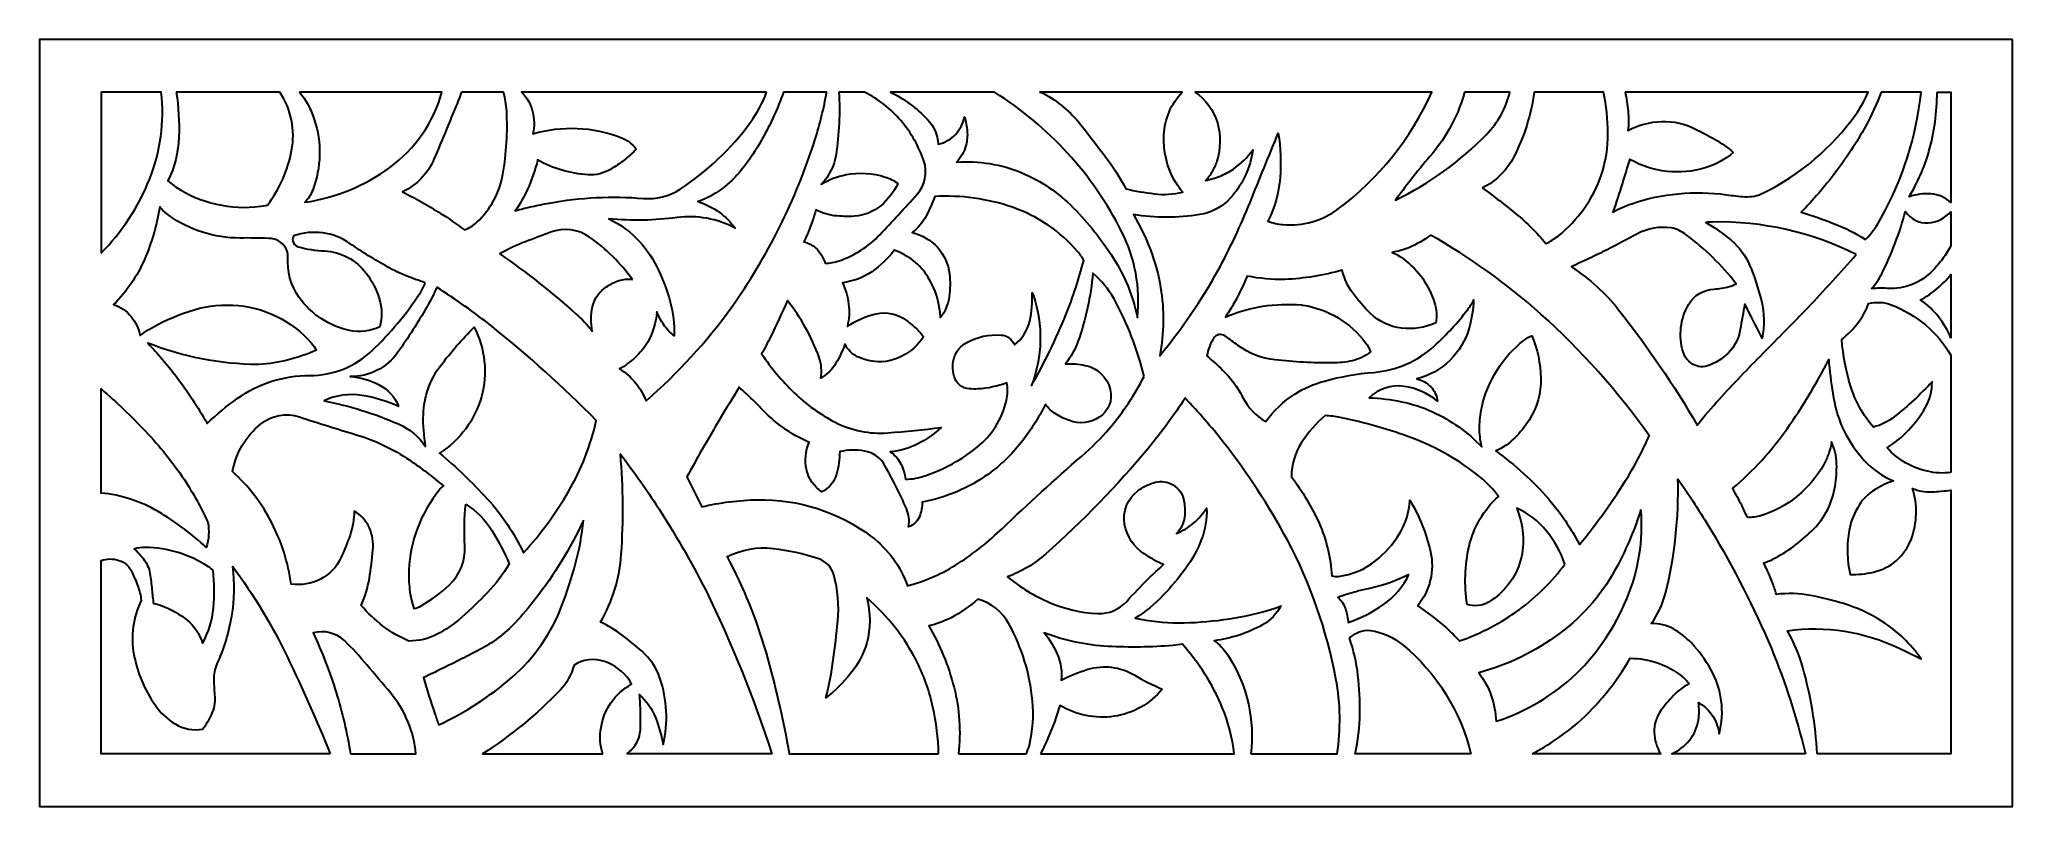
# Model space of a CAD drawing. Header units: centimetres. Extents: x -14.1 to -1.5, y 4.1 to 9.
import ezdxf

# ---------------------------------------------------------------- set-up
doc = ezdxf.new("R2010")
doc.units = ezdxf.units.CM
doc.header["$MEASUREMENT"] = 0
doc.layers.add('layer 1', color=7, linetype='Continuous')

msp = doc.modelspace()

# ---------------------------------------------------------------- linework, layer by layer
at = {"layer": 'layer 1', "color": 250, "lineweight": 30}
for points, knots in [([(-1.49953, 9.00077), (-1.49953, 9.00077), (-1.49953, 4.09489), (-1.49953, 4.09489), (-1.49953, 4.09489), (-1.49953, 4.09489), (-14.12072, 4.09489), (-14.12072, 4.09489), (-14.12072, 4.09489), (-14.12072, 4.09489), (-14.12072, 9.00077), (-14.12072, 9.00077), (-14.12072, 9.00077), (-14.12072, 9.00077), (-1.49953, 9.00077), (-1.49953, 9.00077)], [0, 0, 0, 0, 0.2, 0.2, 0.2, 0.2, 0.4, 0.4, 0.4, 0.4, 0.6, 0.6, 0.6, 0.6, 1, 1, 1, 1]), ([(-13.72679, 7.63354), (-13.72679, 7.63354), (-13.72679, 8.66409), (-13.72679, 8.66409), (-13.72679, 8.66409), (-13.72679, 8.66409), (-13.34129, 8.66409), (-13.34129, 8.66409), (-13.34129, 8.66409), (-13.32, 8.47439), (-13.34611, 8.28227), (-13.41719, 8.10511), (-13.41719, 8.10511), (-13.48792, 7.92888), (-13.5932, 7.7685), (-13.72679, 7.63354)], [0, 0, 0, 0, 0.2, 0.2, 0.2, 0.2, 0.4, 0.4, 0.4, 0.4, 0.6, 0.6, 0.6, 0.6, 1, 1, 1, 1]), ([(-13.24535, 8.66409), (-13.24535, 8.66409), (-12.58351, 8.66409), (-12.58351, 8.66409), (-12.58351, 8.66409), (-12.50987, 8.55448), (-12.4826, 8.42008), (-12.50764, 8.29042), (-12.50764, 8.29042), (-12.53203, 8.16408), (-12.58447, 8.04477), (-12.66102, 7.94134), (-12.66102, 7.94134), (-12.66464, 7.94051), (-12.66826, 7.93978), (-12.67189, 7.93914), (-12.67189, 7.93914), (-12.86048, 7.9058), (-13.05487, 7.94132), (-13.21953, 8.03912), (-13.21953, 8.03912), (-13.24765, 8.05581), (-13.27425, 8.07497), (-13.29902, 8.09638), (-13.29902, 8.09638), (-13.25589, 8.18356), (-13.23193, 8.27892), (-13.22872, 8.37611), (-13.22872, 8.37611), (-13.22554, 8.47242), (-13.23111, 8.5688), (-13.24535, 8.66409)], [0, 0, 0, 0, 0.11111111, 0.11111111, 0.11111111, 0.11111111, 0.22222222, 0.22222222, 0.22222222, 0.22222222, 0.33333333, 0.33333333, 0.33333333, 0.33333333, 0.44444444, 0.44444444, 0.44444444, 0.44444444, 0.55555556, 0.55555556, 0.55555556, 0.55555556, 0.66666667, 0.66666667, 0.66666667, 0.66666667, 0.77777778, 0.77777778, 0.77777778, 0.77777778, 1, 1, 1, 1]), ([(-12.4583, 8.66409), (-12.4583, 8.66409), (-11.54604, 8.66409), (-11.54604, 8.66409), (-11.54604, 8.66409), (-11.59965, 8.47029), (-11.7174, 8.30027), (-11.8799, 8.18187), (-11.8799, 8.18187), (-12.04021, 8.06508), (-12.2264, 7.9887), (-12.42252, 7.95922), (-12.42252, 7.95922), (-12.40093, 7.98143), (-12.38412, 8.00779), (-12.3731, 8.03672), (-12.3731, 8.03672), (-12.31777, 8.18217), (-12.31416, 8.34211), (-12.3629, 8.48989), (-12.3629, 8.48989), (-12.37335, 8.52156), (-12.38631, 8.55231), (-12.40165, 8.5819), (-12.40165, 8.5819), (-12.41705, 8.61154), (-12.43608, 8.63916), (-12.4583, 8.66409)], [0, 0, 0, 0, 0.125, 0.125, 0.125, 0.125, 0.25, 0.25, 0.25, 0.25, 0.375, 0.375, 0.375, 0.375, 0.5, 0.5, 0.5, 0.5, 0.625, 0.625, 0.625, 0.625, 0.75, 0.75, 0.75, 0.75, 1, 1, 1, 1]), ([(-11.42115, 8.66409), (-11.42115, 8.66409), (-11.15217, 8.66409), (-11.15217, 8.66409), (-11.15217, 8.66409), (-11.14102, 8.62491), (-11.13431, 8.58462), (-11.13214, 8.54395), (-11.13214, 8.54395), (-11.12492, 8.40882), (-11.13295, 8.27328), (-11.15605, 8.13993), (-11.15605, 8.13993), (-11.17649, 8.02185), (-11.2351, 7.91365), (-11.32282, 7.83198), (-11.32282, 7.83198), (-11.34601, 7.81039), (-11.37318, 7.79354), (-11.40282, 7.7824), (-11.40282, 7.7824), (-11.45189, 7.82005), (-11.50258, 7.85554), (-11.55476, 7.88872), (-11.55476, 7.88872), (-11.63352, 7.93825), (-11.71463, 7.98388), (-11.79784, 8.02546), (-11.79784, 8.02546), (-11.70818, 8.06896), (-11.6371, 8.1431), (-11.59748, 8.23455), (-11.59748, 8.23455), (-11.56969, 8.29869), (-11.54279, 8.36319), (-11.51679, 8.42807), (-11.51679, 8.42807), (-11.50048, 8.46739), (-11.48411, 8.50668), (-11.46765, 8.54595), (-11.46765, 8.54595), (-11.45129, 8.58498), (-11.43579, 8.62437), (-11.42115, 8.66409)], [0, 0, 0, 0, 0.08333333, 0.08333333, 0.08333333, 0.08333333, 0.16666667, 0.16666667, 0.16666667, 0.16666667, 0.25, 0.25, 0.25, 0.25, 0.33333333, 0.33333333, 0.33333333, 0.33333333, 0.41666667, 0.41666667, 0.41666667, 0.41666667, 0.5, 0.5, 0.5, 0.5, 0.58333333, 0.58333333, 0.58333333, 0.58333333, 0.66666667, 0.66666667, 0.66666667, 0.66666667, 0.75, 0.75, 0.75, 0.75, 0.83333333, 0.83333333, 0.83333333, 0.83333333, 1, 1, 1, 1]), ([(-9.46959, 8.66409), (-9.49467, 8.59516), (-9.52937, 8.53013), (-9.57265, 8.47092), (-9.57265, 8.47092), (-9.69577, 8.30246), (-9.84828, 8.15751), (-10.02276, 8.04307), (-10.02276, 8.04307), (-10.09167, 7.99786), (-10.1738, 7.97705), (-10.25594, 7.98397), (-10.25594, 7.98397), (-10.45781, 8.00098), (-10.66099, 7.99096), (-10.86021, 7.95418), (-10.86021, 7.95418), (-10.89666, 7.94745), (-10.93303, 7.94019), (-10.9693, 7.93242), (-10.9693, 7.93242), (-11.00556, 7.92465), (-11.04151, 7.91547), (-11.07707, 7.90488), (-11.07707, 7.90488), (-11.04672, 7.94845), (-11.02032, 7.99462), (-10.99821, 8.0429), (-10.99821, 8.0429), (-10.97108, 8.1032), (-10.94963, 8.1659), (-10.93413, 8.23019), (-10.93413, 8.23019), (-10.835, 8.17452), (-10.7246, 8.14201), (-10.61113, 8.13507), (-10.61113, 8.13507), (-10.56085, 8.13199), (-10.51086, 8.1442), (-10.46767, 8.17011), (-10.46767, 8.17011), (-10.4377, 8.1881), (-10.40878, 8.20776), (-10.38105, 8.22904), (-10.38105, 8.22904), (-10.35328, 8.25031), (-10.32728, 8.27376), (-10.30324, 8.29919), (-10.30324, 8.29919), (-10.32826, 8.33302), (-10.36241, 8.35903), (-10.4017, 8.37413), (-10.4017, 8.37413), (-10.58145, 8.44324), (-10.7788, 8.45157), (-10.96371, 8.39776), (-10.96371, 8.39776), (-10.95401, 8.44493), (-10.95499, 8.49366), (-10.96659, 8.54038), (-10.96659, 8.54038), (-10.97825, 8.58746), (-11.00285, 8.63031), (-11.03765, 8.66409), (-11.03765, 8.66409), (-11.03765, 8.66409), (-9.46959, 8.66409), (-9.46959, 8.66409)], [0, 0, 0, 0, 0.05555556, 0.05555556, 0.05555556, 0.05555556, 0.11111111, 0.11111111, 0.11111111, 0.11111111, 0.16666667, 0.16666667, 0.16666667, 0.16666667, 0.22222222, 0.22222222, 0.22222222, 0.22222222, 0.27777778, 0.27777778, 0.27777778, 0.27777778, 0.33333333, 0.33333333, 0.33333333, 0.33333333, 0.38888889, 0.38888889, 0.38888889, 0.38888889, 0.44444444, 0.44444444, 0.44444444, 0.44444444, 0.5, 0.5, 0.5, 0.5, 0.55555556, 0.55555556, 0.55555556, 0.55555556, 0.61111111, 0.61111111, 0.61111111, 0.61111111, 0.66666667, 0.66666667, 0.66666667, 0.66666667, 0.72222222, 0.72222222, 0.72222222, 0.72222222, 0.77777778, 0.77777778, 0.77777778, 0.77777778, 0.83333333, 0.83333333, 0.83333333, 0.83333333, 0.88888889, 0.88888889, 0.88888889, 0.88888889, 1, 1, 1, 1]), ([(-9.08495, 8.66409), (-9.1033, 8.56021), (-9.12856, 8.45767), (-9.16056, 8.35716), (-9.16056, 8.35716), (-9.28252, 7.97393), (-9.46337, 7.61189), (-9.69652, 7.28419), (-9.69652, 7.28419), (-9.8539, 7.06551), (-10.03637, 6.86594), (-10.2401, 6.68964), (-10.2401, 6.68964), (-10.25759, 6.73111), (-10.28053, 6.77005), (-10.30836, 6.80544), (-10.30836, 6.80544), (-10.33631, 6.841), (-10.37079, 6.87088), (-10.40997, 6.89347), (-10.40997, 6.89347), (-10.37426, 6.91458), (-10.34082, 6.93931), (-10.31016, 6.96724), (-10.31016, 6.96724), (-10.27942, 6.99527), (-10.25295, 7.02764), (-10.2316, 7.06334), (-10.2316, 7.06334), (-10.19719, 7.12311), (-10.17686, 7.1899), (-10.17215, 7.2587), (-10.17215, 7.2587), (-10.15967, 7.22951), (-10.14436, 7.20161), (-10.12643, 7.1754), (-10.12643, 7.1754), (-10.10843, 7.14913), (-10.08664, 7.12567), (-10.06173, 7.10582), (-10.06173, 7.10582), (-10.05859, 7.17861), (-10.06672, 7.25141), (-10.08584, 7.32171), (-10.08584, 7.32171), (-10.10487, 7.39172), (-10.12986, 7.45994), (-10.1605, 7.5257), (-10.1605, 7.5257), (-10.1917, 7.59258), (-10.23284, 7.65433), (-10.28255, 7.70887), (-10.28255, 7.70887), (-10.33765, 7.76928), (-10.404, 7.81833), (-10.47791, 7.85325), (-10.47791, 7.85325), (-10.33251, 7.83986), (-10.18606, 7.8427), (-10.04129, 7.86177), (-10.04129, 7.86177), (-9.91382, 7.87857), (-9.78422, 7.85476), (-9.67103, 7.7938), (-9.67103, 7.7938), (-9.6996, 7.83278), (-9.73397, 7.86715), (-9.77296, 7.89573), (-9.77296, 7.89573), (-9.81451, 7.92519), (-9.86034, 7.94809), (-9.90885, 7.96368), (-9.90885, 7.96368), (-9.85407, 7.98304), (-9.80256, 8.01055), (-9.75602, 8.04531), (-9.75602, 8.04531), (-9.70956, 8.08), (-9.6676, 8.12032), (-9.63111, 8.16536), (-9.63111, 8.16536), (-9.58142, 8.22817), (-9.53672, 8.29472), (-9.49741, 8.36448), (-9.49741, 8.36448), (-9.4439, 8.46051), (-9.39823, 8.5607), (-9.36087, 8.66409), (-9.36087, 8.66409), (-9.36087, 8.66409), (-9.08495, 8.66409), (-9.08495, 8.66409)], [0, 0, 0, 0, 0.04166667, 0.04166667, 0.04166667, 0.04166667, 0.08333333, 0.08333333, 0.08333333, 0.08333333, 0.125, 0.125, 0.125, 0.125, 0.16666667, 0.16666667, 0.16666667, 0.16666667, 0.20833333, 0.20833333, 0.20833333, 0.20833333, 0.25, 0.25, 0.25, 0.25, 0.29166667, 0.29166667, 0.29166667, 0.29166667, 0.33333333, 0.33333333, 0.33333333, 0.33333333, 0.375, 0.375, 0.375, 0.375, 0.41666667, 0.41666667, 0.41666667, 0.41666667, 0.45833333, 0.45833333, 0.45833333, 0.45833333, 0.5, 0.5, 0.5, 0.5, 0.54166667, 0.54166667, 0.54166667, 0.54166667, 0.58333333, 0.58333333, 0.58333333, 0.58333333, 0.625, 0.625, 0.625, 0.625, 0.66666667, 0.66666667, 0.66666667, 0.66666667, 0.70833333, 0.70833333, 0.70833333, 0.70833333, 0.75, 0.75, 0.75, 0.75, 0.79166667, 0.79166667, 0.79166667, 0.79166667, 0.83333333, 0.83333333, 0.83333333, 0.83333333, 0.875, 0.875, 0.875, 0.875, 0.91666667, 0.91666667, 0.91666667, 0.91666667, 1, 1, 1, 1]), ([(-9.00701, 8.66409), (-9.00701, 8.66409), (-8.84367, 8.66409), (-8.84367, 8.66409), (-8.84367, 8.66409), (-8.75452, 8.61944), (-8.67519, 8.55736), (-8.61041, 8.48157), (-8.61041, 8.48157), (-8.54572, 8.40585), (-8.49589, 8.31856), (-8.46362, 8.22433), (-8.46362, 8.22433), (-8.4383, 8.15048), (-8.45486, 8.06865), (-8.50684, 8.01036), (-8.50684, 8.01036), (-8.58495, 7.92283), (-8.6646, 7.83667), (-8.74573, 7.75192), (-8.74573, 7.75192), (-8.81776, 7.6767), (-8.9067, 7.61965), (-9.0051, 7.58554), (-9.0051, 7.58554), (-9.03367, 7.57565), (-9.06359, 7.57027), (-9.0938, 7.5696), (-9.0938, 7.5696), (-9.10016, 7.58785), (-9.10835, 7.6054), (-9.11825, 7.622), (-9.11825, 7.622), (-9.12817, 7.63864), (-9.14058, 7.65368), (-9.15505, 7.66658), (-9.15505, 7.66658), (-9.17712, 7.68587), (-9.20332, 7.69983), (-9.23162, 7.70742), (-9.23162, 7.70742), (-9.21023, 7.75049), (-9.19148, 7.79481), (-9.17547, 7.84016), (-9.17547, 7.84016), (-9.16746, 7.8636), (-9.16063, 7.88746), (-9.15505, 7.91161), (-9.15505, 7.91161), (-9.1174, 7.89171), (-9.07644, 7.87885), (-9.03417, 7.87369), (-9.03417, 7.87369), (-8.99215, 7.86858), (-8.94975, 7.86743), (-8.90751, 7.87028), (-8.90751, 7.87028), (-8.84595, 7.87444), (-8.78726, 7.89781), (-8.7397, 7.93713), (-8.7397, 7.93713), (-8.69272, 7.97597), (-8.65501, 8.0248), (-8.62926, 8.08007), (-8.62926, 8.08007), (-8.64145, 8.08933), (-8.65458, 8.0973), (-8.66842, 8.10385), (-8.66842, 8.10385), (-8.68224, 8.11036), (-8.69645, 8.11607), (-8.71095, 8.1209), (-8.71095, 8.1209), (-8.79173, 8.14694), (-8.87772, 8.15221), (-8.96107, 8.13622), (-8.96107, 8.13622), (-9.01708, 8.12548), (-9.07067, 8.10472), (-9.11933, 8.07495), (-9.11933, 8.07495), (-9.06902, 8.1268), (-9.03617, 8.19302), (-9.02534, 8.26443), (-9.02534, 8.26443), (-9.00529, 8.39665), (-8.99915, 8.53059), (-9.00701, 8.66409)], [0, 0, 0, 0, 0.04347826, 0.04347826, 0.04347826, 0.04347826, 0.08695652, 0.08695652, 0.08695652, 0.08695652, 0.13043478, 0.13043478, 0.13043478, 0.13043478, 0.17391304, 0.17391304, 0.17391304, 0.17391304, 0.2173913, 0.2173913, 0.2173913, 0.2173913, 0.26086957, 0.26086957, 0.26086957, 0.26086957, 0.30434783, 0.30434783, 0.30434783, 0.30434783, 0.34782609, 0.34782609, 0.34782609, 0.34782609, 0.39130435, 0.39130435, 0.39130435, 0.39130435, 0.43478261, 0.43478261, 0.43478261, 0.43478261, 0.47826087, 0.47826087, 0.47826087, 0.47826087, 0.52173913, 0.52173913, 0.52173913, 0.52173913, 0.56521739, 0.56521739, 0.56521739, 0.56521739, 0.60869565, 0.60869565, 0.60869565, 0.60869565, 0.65217391, 0.65217391, 0.65217391, 0.65217391, 0.69565217, 0.69565217, 0.69565217, 0.69565217, 0.73913043, 0.73913043, 0.73913043, 0.73913043, 0.7826087, 0.7826087, 0.7826087, 0.7826087, 0.82608696, 0.82608696, 0.82608696, 0.82608696, 0.86956522, 0.86956522, 0.86956522, 0.86956522, 0.91304348, 0.91304348, 0.91304348, 0.91304348, 1, 1, 1, 1]), ([(-8.01149, 8.66409), (-7.66428, 8.44649), (-7.38303, 8.13802), (-7.1982, 7.77232), (-7.1982, 7.77232), (-7.11254, 7.60282), (-7.07743, 7.41218), (-7.097, 7.22327), (-7.097, 7.22327), (-7.12569, 7.3582), (-7.17817, 7.48691), (-7.25203, 7.60344), (-7.25203, 7.60344), (-7.3255, 7.71937), (-7.41118, 7.82708), (-7.50762, 7.92474), (-7.50762, 7.92474), (-7.60153, 8.01986), (-7.71322, 8.09552), (-7.83636, 8.14748), (-7.83636, 8.14748), (-7.96841, 8.20316), (-8.1118, 8.22652), (-8.25468, 8.21557), (-8.25468, 8.21557), (-8.22615, 8.24609), (-8.20547, 8.28307), (-8.19438, 8.32334), (-8.19438, 8.32334), (-8.18642, 8.35306), (-8.18366, 8.3839), (-8.18622, 8.41455), (-8.18622, 8.41455), (-8.18876, 8.44506), (-8.19445, 8.4752), (-8.20323, 8.50453), (-8.20323, 8.50453), (-8.21285, 8.46311), (-8.2329, 8.42482), (-8.26147, 8.39331), (-8.26147, 8.39331), (-8.29033, 8.36148), (-8.32888, 8.34), (-8.37113, 8.33219), (-8.37113, 8.33219), (-8.37512, 8.39086), (-8.39949, 8.44625), (-8.44006, 8.4888), (-8.44006, 8.4888), (-8.50815, 8.56027), (-8.58795, 8.61955), (-8.67604, 8.66409), (-8.67604, 8.66409), (-8.67604, 8.66409), (-8.01149, 8.66409), (-8.01149, 8.66409)], [0, 0, 0, 0, 0.06666667, 0.06666667, 0.06666667, 0.06666667, 0.13333333, 0.13333333, 0.13333333, 0.13333333, 0.2, 0.2, 0.2, 0.2, 0.26666667, 0.26666667, 0.26666667, 0.26666667, 0.33333333, 0.33333333, 0.33333333, 0.33333333, 0.4, 0.4, 0.4, 0.4, 0.46666667, 0.46666667, 0.46666667, 0.46666667, 0.53333333, 0.53333333, 0.53333333, 0.53333333, 0.6, 0.6, 0.6, 0.6, 0.66666667, 0.66666667, 0.66666667, 0.66666667, 0.73333333, 0.73333333, 0.73333333, 0.73333333, 0.8, 0.8, 0.8, 0.8, 0.86666667, 0.86666667, 0.86666667, 0.86666667, 1, 1, 1, 1]), ([(-7.72344, 8.66409), (-7.72344, 8.66409), (-6.81192, 8.66409), (-6.81192, 8.66409), (-6.81192, 8.66409), (-6.88222, 8.58904), (-6.92347, 8.49147), (-6.92828, 8.38875), (-6.92828, 8.38875), (-6.93301, 8.28723), (-6.90921, 8.18649), (-6.8595, 8.09784), (-6.8595, 8.09784), (-6.84481, 8.07167), (-6.82718, 8.04728), (-6.80695, 8.02513), (-6.80695, 8.02513), (-6.86669, 8.01005), (-6.92876, 8.00623), (-6.98992, 8.01385), (-6.98992, 8.01385), (-7.05057, 8.02144), (-7.11086, 8.03184), (-7.17056, 8.04505), (-7.17056, 8.04505), (-7.20902, 8.11635), (-7.25272, 8.18469), (-7.3013, 8.24954), (-7.3013, 8.24954), (-7.3498, 8.31427), (-7.39892, 8.37856), (-7.44867, 8.44237), (-7.44867, 8.44237), (-7.51233, 8.52402), (-7.59076, 8.59295), (-7.67994, 8.64559), (-7.67994, 8.64559), (-7.69355, 8.65363), (-7.70819, 8.65986), (-7.72344, 8.66409)], [0, 0, 0, 0, 0.09090909, 0.09090909, 0.09090909, 0.09090909, 0.18181818, 0.18181818, 0.18181818, 0.18181818, 0.27272727, 0.27272727, 0.27272727, 0.27272727, 0.36363636, 0.36363636, 0.36363636, 0.36363636, 0.45454545, 0.45454545, 0.45454545, 0.45454545, 0.54545455, 0.54545455, 0.54545455, 0.54545455, 0.63636364, 0.63636364, 0.63636364, 0.63636364, 0.72727273, 0.72727273, 0.72727273, 0.72727273, 0.81818182, 0.81818182, 0.81818182, 0.81818182, 1, 1, 1, 1]), ([(-6.72988, 8.66409), (-6.72988, 8.66409), (-5.21505, 8.66409), (-5.21505, 8.66409), (-5.21505, 8.66409), (-5.34734, 8.3684), (-5.55311, 8.11131), (-5.81257, 7.91736), (-5.81257, 7.91736), (-5.91407, 7.84148), (-6.04009, 7.80573), (-6.16634, 7.81695), (-6.16634, 7.81695), (-6.19923, 7.81987), (-6.23154, 7.82741), (-6.26233, 7.83934), (-6.26233, 7.83934), (-6.21881, 7.92554), (-6.19257, 8.01936), (-6.18502, 8.11563), (-6.18502, 8.11563), (-6.17751, 8.21131), (-6.18121, 8.3075), (-6.19609, 8.40231), (-6.19609, 8.40231), (-6.25708, 8.25464), (-6.31744, 8.10671), (-6.37719, 7.95854), (-6.37719, 7.95854), (-6.43697, 7.81024), (-6.50504, 7.66541), (-6.58106, 7.52475), (-6.58106, 7.52475), (-6.68868, 7.33188), (-6.81338, 7.149), (-6.9536, 6.97835), (-6.9536, 6.97835), (-6.92689, 7.12235), (-6.92527, 7.26981), (-6.94885, 7.41435), (-6.94885, 7.41435), (-6.9627, 7.49667), (-6.98474, 7.57736), (-7.01466, 7.65528), (-7.01466, 7.65528), (-7.04454, 7.73313), (-7.08075, 7.80838), (-7.12289, 7.88034), (-7.12289, 7.88034), (-6.98214, 7.85847), (-6.83891, 7.8586), (-6.69819, 7.88071), (-6.69819, 7.88071), (-6.62255, 7.89261), (-6.55331, 7.93007), (-6.502, 7.98692), (-6.502, 7.98692), (-6.47551, 8.01624), (-6.45216, 8.04828), (-6.43231, 8.08246), (-6.43231, 8.08246), (-6.39423, 8.14811), (-6.36943, 8.22058), (-6.35934, 8.29582), (-6.35934, 8.29582), (-6.39251, 8.24737), (-6.43441, 8.20548), (-6.48284, 8.1723), (-6.48284, 8.1723), (-6.50989, 8.15414), (-6.5388, 8.13896), (-6.56911, 8.127), (-6.56911, 8.127), (-6.59937, 8.11507), (-6.63064, 8.1058), (-6.66251, 8.09931), (-6.66251, 8.09931), (-6.64524, 8.11628), (-6.63044, 8.13557), (-6.61851, 8.15662), (-6.61851, 8.15662), (-6.60662, 8.17764), (-6.5969, 8.19982), (-6.58952, 8.22282), (-6.58952, 8.22282), (-6.56442, 8.3021), (-6.56305, 8.38697), (-6.58564, 8.467), (-6.58564, 8.467), (-6.60849, 8.54792), (-6.65965, 8.61786), (-6.72988, 8.66409)], [0, 0, 0, 0, 0.04166667, 0.04166667, 0.04166667, 0.04166667, 0.08333333, 0.08333333, 0.08333333, 0.08333333, 0.125, 0.125, 0.125, 0.125, 0.16666667, 0.16666667, 0.16666667, 0.16666667, 0.20833333, 0.20833333, 0.20833333, 0.20833333, 0.25, 0.25, 0.25, 0.25, 0.29166667, 0.29166667, 0.29166667, 0.29166667, 0.33333333, 0.33333333, 0.33333333, 0.33333333, 0.375, 0.375, 0.375, 0.375, 0.41666667, 0.41666667, 0.41666667, 0.41666667, 0.45833333, 0.45833333, 0.45833333, 0.45833333, 0.5, 0.5, 0.5, 0.5, 0.54166667, 0.54166667, 0.54166667, 0.54166667, 0.58333333, 0.58333333, 0.58333333, 0.58333333, 0.625, 0.625, 0.625, 0.625, 0.66666667, 0.66666667, 0.66666667, 0.66666667, 0.70833333, 0.70833333, 0.70833333, 0.70833333, 0.75, 0.75, 0.75, 0.75, 0.79166667, 0.79166667, 0.79166667, 0.79166667, 0.83333333, 0.83333333, 0.83333333, 0.83333333, 0.875, 0.875, 0.875, 0.875, 0.91666667, 0.91666667, 0.91666667, 0.91666667, 1, 1, 1, 1]), ([(-5.00417, 8.66409), (-5.00417, 8.66409), (-4.71477, 8.66409), (-4.71477, 8.66409), (-4.71477, 8.66409), (-4.73964, 8.56209), (-4.7915, 8.46858), (-4.86483, 8.39344), (-4.86483, 8.39344), (-5.03322, 8.2209), (-5.23021, 8.0787), (-5.44699, 7.97319), (-5.44699, 7.97319), (-5.41458, 8.0163), (-5.38203, 8.05931), (-5.34935, 8.10222), (-5.34935, 8.10222), (-5.30852, 8.15399), (-5.26667, 8.20498), (-5.22388, 8.25514), (-5.22388, 8.25514), (-5.181, 8.3054), (-5.14249, 8.35922), (-5.10877, 8.41603), (-5.10877, 8.41603), (-5.0638, 8.49409), (-5.02867, 8.57739), (-5.00417, 8.66409)], [0, 0, 0, 0, 0.125, 0.125, 0.125, 0.125, 0.25, 0.25, 0.25, 0.25, 0.375, 0.375, 0.375, 0.375, 0.5, 0.5, 0.5, 0.5, 0.625, 0.625, 0.625, 0.625, 0.75, 0.75, 0.75, 0.75, 1, 1, 1, 1]), ([(-4.55879, 8.66409), (-4.55879, 8.66409), (-4.11663, 8.66409), (-4.11663, 8.66409), (-4.11663, 8.66409), (-4.09745, 8.5773), (-4.08768, 8.48869), (-4.08747, 8.39982), (-4.08747, 8.39982), (-4.08729, 8.31064), (-4.10127, 8.22197), (-4.12891, 8.13718), (-4.12891, 8.13718), (-4.18207, 7.98198), (-4.27866, 7.8452), (-4.40707, 7.74315), (-4.40707, 7.74315), (-4.43108, 7.72406), (-4.45727, 7.70792), (-4.48509, 7.69503), (-4.48509, 7.69503), (-4.54196, 7.76528), (-4.60598, 7.82938), (-4.67615, 7.88633), (-4.67615, 7.88633), (-4.74613, 7.94314), (-4.81756, 7.99812), (-4.89041, 8.05121), (-4.89041, 8.05121), (-4.80406, 8.09437), (-4.7338, 8.16393), (-4.6898, 8.24985), (-4.6898, 8.24985), (-4.62334, 8.37968), (-4.57904, 8.51965), (-4.55879, 8.66409)], [0, 0, 0, 0, 0.1, 0.1, 0.1, 0.1, 0.2, 0.2, 0.2, 0.2, 0.3, 0.3, 0.3, 0.3, 0.4, 0.4, 0.4, 0.4, 0.5, 0.5, 0.5, 0.5, 0.6, 0.6, 0.6, 0.6, 0.7, 0.7, 0.7, 0.7, 0.8, 0.8, 0.8, 0.8, 1, 1, 1, 1]), ([(-3.97733, 8.66409), (-3.97733, 8.66409), (-2.4239, 8.66409), (-2.4239, 8.66409), (-2.4239, 8.66409), (-2.44425, 8.61274), (-2.47087, 8.56409), (-2.50316, 8.51928), (-2.50316, 8.51928), (-2.6561, 8.30694), (-2.85873, 8.13518), (-3.09321, 8.01901), (-3.09321, 8.01901), (-3.12956, 8.001), (-3.17002, 7.99282), (-3.21051, 7.99528), (-3.21051, 7.99528), (-3.25036, 7.9977), (-3.29007, 8.00194), (-3.32952, 8.00797), (-3.32952, 8.00797), (-3.53319, 8.036), (-3.74051, 8.01637), (-3.9353, 7.95054), (-3.9353, 7.95054), (-3.97687, 7.9365), (-4.01704, 7.91868), (-4.05535, 7.89729), (-4.05535, 7.89729), (-4.03483, 7.95839), (-4.01489, 8.01966), (-3.99551, 8.08113), (-3.99551, 8.08113), (-3.97937, 8.13229), (-3.9637, 8.18359), (-3.94847, 8.23503), (-3.94847, 8.23503), (-3.94674, 8.23395), (-3.945, 8.2329), (-3.94322, 8.2319), (-3.94322, 8.2319), (-3.79765, 8.15017), (-3.6252, 8.13121), (-3.46536, 8.17946), (-3.46536, 8.17946), (-3.3993, 8.1994), (-3.33817, 8.23286), (-3.2858, 8.27779), (-3.2858, 8.27779), (-3.32101, 8.30986), (-3.35985, 8.33766), (-3.40159, 8.36064), (-3.40159, 8.36064), (-3.44315, 8.38353), (-3.48506, 8.40581), (-3.52729, 8.42746), (-3.52729, 8.42746), (-3.59446, 8.4619), (-3.66925, 8.47867), (-3.74471, 8.4762), (-3.74471, 8.4762), (-3.81992, 8.47374), (-3.89354, 8.45393), (-3.95984, 8.41826), (-3.95984, 8.41826), (-3.9545, 8.45927), (-3.95424, 8.50078), (-3.95904, 8.54185), (-3.95904, 8.54185), (-3.96384, 8.58279), (-3.96995, 8.62354), (-3.97733, 8.66409)], [0, 0, 0, 0, 0.05263158, 0.05263158, 0.05263158, 0.05263158, 0.10526316, 0.10526316, 0.10526316, 0.10526316, 0.15789474, 0.15789474, 0.15789474, 0.15789474, 0.21052632, 0.21052632, 0.21052632, 0.21052632, 0.26315789, 0.26315789, 0.26315789, 0.26315789, 0.31578947, 0.31578947, 0.31578947, 0.31578947, 0.36842105, 0.36842105, 0.36842105, 0.36842105, 0.42105263, 0.42105263, 0.42105263, 0.42105263, 0.47368421, 0.47368421, 0.47368421, 0.47368421, 0.52631579, 0.52631579, 0.52631579, 0.52631579, 0.57894737, 0.57894737, 0.57894737, 0.57894737, 0.63157895, 0.63157895, 0.63157895, 0.63157895, 0.68421053, 0.68421053, 0.68421053, 0.68421053, 0.73684211, 0.73684211, 0.73684211, 0.73684211, 0.78947368, 0.78947368, 0.78947368, 0.78947368, 0.84210526, 0.84210526, 0.84210526, 0.84210526, 0.89473684, 0.89473684, 0.89473684, 0.89473684, 1, 1, 1, 1]), ([(-2.33971, 8.66409), (-2.33971, 8.66409), (-2.08503, 8.66409), (-2.08503, 8.66409), (-2.08503, 8.66409), (-2.11545, 8.38166), (-2.20176, 8.10801), (-2.33888, 7.85923), (-2.33888, 7.85923), (-2.36649, 7.80909), (-2.4004, 7.76268), (-2.43976, 7.72111), (-2.43976, 7.72111), (-2.50311, 7.76105), (-2.57005, 7.79494), (-2.63972, 7.82237), (-2.63972, 7.82237), (-2.70926, 7.84977), (-2.77984, 7.87438), (-2.85133, 7.89621), (-2.85133, 7.89621), (-2.77439, 7.97518), (-2.70225, 8.0587), (-2.63531, 8.14633), (-2.63531, 8.14633), (-2.56311, 8.24084), (-2.49778, 8.34037), (-2.43976, 8.44419), (-2.43976, 8.44419), (-2.40131, 8.51506), (-2.36787, 8.58854), (-2.33971, 8.66409)], [0, 0, 0, 0, 0.11111111, 0.11111111, 0.11111111, 0.11111111, 0.22222222, 0.22222222, 0.22222222, 0.22222222, 0.33333333, 0.33333333, 0.33333333, 0.33333333, 0.44444444, 0.44444444, 0.44444444, 0.44444444, 0.55555556, 0.55555556, 0.55555556, 0.55555556, 0.66666667, 0.66666667, 0.66666667, 0.66666667, 0.77777778, 0.77777778, 0.77777778, 0.77777778, 1, 1, 1, 1]), ([(-1.98182, 8.66409), (-1.98216, 8.53577), (-1.99972, 8.40804), (-2.03398, 8.28437), (-2.03398, 8.28437), (-2.06353, 8.18257), (-2.10644, 8.08508), (-2.16153, 7.99452), (-2.16153, 7.99452), (-2.11681, 8.00986), (-2.06947, 8.01628), (-2.02226, 8.01342), (-2.02226, 8.01342), (-1.97403, 8.01051), (-1.92839, 7.99057), (-1.89348, 7.95718), (-1.89348, 7.95718), (-1.89348, 7.95718), (-1.89348, 8.66409), (-1.89348, 8.66409), (-1.89348, 8.66409), (-1.89348, 8.66409), (-1.98182, 8.66409), (-1.98182, 8.66409)], [0, 0, 0, 0, 0.14285714, 0.14285714, 0.14285714, 0.14285714, 0.28571429, 0.28571429, 0.28571429, 0.28571429, 0.42857143, 0.42857143, 0.42857143, 0.42857143, 0.57142857, 0.57142857, 0.57142857, 0.57142857, 0.71428571, 0.71428571, 0.71428571, 0.71428571, 1, 1, 1, 1]), ([(-8.39434, 7.99654), (-8.22539, 8.00597), (-8.05617, 7.98243), (-7.89618, 7.9273), (-7.89618, 7.9273), (-7.73492, 7.87173), (-7.59126, 7.77422), (-7.48002, 7.64489), (-7.48002, 7.64489), (-7.47251, 7.63603), (-7.46531, 7.62692), (-7.45841, 7.61757), (-7.45841, 7.61757), (-7.45149, 7.60822), (-7.44548, 7.59822), (-7.44045, 7.58774), (-7.44045, 7.58774), (-7.47137, 7.46975), (-7.50955, 7.35377), (-7.55475, 7.24047), (-7.55475, 7.24047), (-7.61789, 7.08486), (-7.69133, 6.93359), (-7.77452, 6.7877), (-7.77452, 6.7877), (-7.70416, 6.97247), (-7.70012, 7.17581), (-7.76315, 7.36321), (-7.76315, 7.36321), (-7.76519, 7.36929), (-7.76753, 7.37526), (-7.77013, 7.38114), (-7.77013, 7.38114), (-7.76788, 7.32036), (-7.77339, 7.25954), (-7.78656, 7.20016), (-7.78656, 7.20016), (-7.80006, 7.13917), (-7.83477, 7.08492), (-7.88442, 7.04706), (-7.88442, 7.04706), (-7.898, 7.08319), (-7.93141, 7.10803), (-7.96992, 7.11057), (-7.96992, 7.11057), (-8.04615, 7.11561), (-8.12224, 7.09909), (-8.1895, 7.06284), (-8.1895, 7.06284), (-8.22567, 7.04337), (-8.25325, 7.01109), (-8.26687, 6.97232), (-8.26687, 6.97232), (-8.28119, 6.93148), (-8.28241, 6.88718), (-8.27032, 6.84561), (-8.27032, 6.84561), (-8.25733, 6.80099), (-8.21792, 6.76925), (-8.17154, 6.76615), (-8.17154, 6.76615), (-8.15353, 6.76494), (-8.13545, 6.7648), (-8.11742, 6.76572), (-8.11742, 6.76572), (-8.05415, 6.76895), (-7.99182, 6.78231), (-7.93278, 6.80529), (-7.93278, 6.80529), (-7.92597, 6.76771), (-7.92686, 6.72915), (-7.93542, 6.69192), (-7.93542, 6.69192), (-7.9624, 6.57437), (-8.0282, 6.46925), (-8.12211, 6.39357), (-8.12211, 6.39357), (-8.22179, 6.31324), (-8.33491, 6.25106), (-8.45616, 6.20996), (-8.45616, 6.20996), (-8.49613, 6.19642), (-8.53789, 6.18889), (-8.58007, 6.18766), (-8.58007, 6.18766), (-8.58456, 6.222), (-8.59474, 6.25531), (-8.61019, 6.28631), (-8.61019, 6.28631), (-8.62579, 6.3176), (-8.64929, 6.34425), (-8.6784, 6.36364), (-8.6784, 6.36364), (-8.61691, 6.36829), (-8.55703, 6.38539), (-8.50237, 6.41394), (-8.50237, 6.41394), (-8.44804, 6.44232), (-8.39762, 6.47758), (-8.35234, 6.51891), (-8.35234, 6.51891), (-8.4661, 6.50535), (-8.58012, 6.49407), (-8.69433, 6.4851), (-8.69433, 6.4851), (-8.81073, 6.47595), (-8.92742, 6.49942), (-9.03126, 6.5528), (-9.03126, 6.5528), (-9.12765, 6.60238), (-9.21617, 6.66608), (-9.29382, 6.74174), (-9.29382, 6.74174), (-9.37122, 6.81718), (-9.44076, 6.90033), (-9.50131, 6.98987), (-9.50131, 6.98987), (-9.48164, 7.02574), (-9.46267, 7.06197), (-9.44438, 7.09857), (-9.44438, 7.09857), (-9.40637, 7.17536), (-9.37013, 7.25301), (-9.3357, 7.33145), (-9.3357, 7.33145), (-9.2496, 7.22129), (-9.18134, 7.09823), (-9.13348, 6.96685), (-9.13348, 6.96685), (-9.11805, 6.92454), (-9.1146, 6.87876), (-9.1235, 6.83461), (-9.1235, 6.83461), (-9.08371, 6.8576), (-9.05038, 6.89021), (-9.02651, 6.92947), (-9.02651, 6.92947), (-9.00295, 6.96822), (-8.98344, 7.00927), (-8.96823, 7.05199), (-8.96823, 7.05199), (-8.95099, 7.01699), (-8.9226, 6.98878), (-8.8875, 6.97177), (-8.8875, 6.97177), (-8.85307, 6.95511), (-8.81598, 6.94468), (-8.77791, 6.94101), (-8.77791, 6.94101), (-8.71646, 6.93506), (-8.65464, 6.94739), (-8.60018, 6.9765), (-8.60018, 6.9765), (-8.54605, 7.0054), (-8.50001, 7.04735), (-8.4662, 7.09857), (-8.4662, 7.09857), (-8.47944, 7.12001), (-8.49604, 7.13919), (-8.51537, 7.15536), (-8.51537, 7.15536), (-8.53457, 7.17145), (-8.55406, 7.18718), (-8.57385, 7.20252), (-8.57385, 7.20252), (-8.62926, 7.24544), (-8.70088, 7.26139), (-8.76927, 7.24596), (-8.76927, 7.24596), (-8.83495, 7.23116), (-8.8972, 7.20396), (-8.9527, 7.16585), (-8.9527, 7.16585), (-8.94114, 7.21238), (-8.93845, 7.26067), (-8.94474, 7.30819), (-8.94474, 7.30819), (-8.95101, 7.35556), (-8.96414, 7.40175), (-8.98375, 7.44532), (-8.98375, 7.44532), (-8.91673, 7.45298), (-8.85265, 7.47689), (-8.797, 7.51503), (-8.797, 7.51503), (-8.74183, 7.55281), (-8.69307, 7.59917), (-8.65252, 7.65235), (-8.65252, 7.65235), (-8.56382, 7.62236), (-8.48814, 7.56266), (-8.43826, 7.4834), (-8.43826, 7.4834), (-8.389, 7.40511), (-8.36115, 7.3152), (-8.35752, 7.22277), (-8.35752, 7.22277), (-8.32678, 7.26126), (-8.30721, 7.30741), (-8.30094, 7.35625), (-8.30094, 7.35625), (-8.29475, 7.40435), (-8.29432, 7.453), (-8.29968, 7.50121), (-8.29968, 7.50121), (-8.30675, 7.5648), (-8.33389, 7.62445), (-8.3772, 7.67157), (-8.3772, 7.67157), (-8.42038, 7.71853), (-8.47658, 7.75149), (-8.53867, 7.7662), (-8.53867, 7.7662), (-8.50157, 7.79403), (-8.47117, 7.82975), (-8.44967, 7.87082), (-8.44967, 7.87082), (-8.42841, 7.91144), (-8.40992, 7.95344), (-8.39434, 7.99654)], [0, 0, 0, 0, 0.01785714, 0.01785714, 0.01785714, 0.01785714, 0.03571429, 0.03571429, 0.03571429, 0.03571429, 0.05357143, 0.05357143, 0.05357143, 0.05357143, 0.07142857, 0.07142857, 0.07142857, 0.07142857, 0.08928571, 0.08928571, 0.08928571, 0.08928571, 0.10714286, 0.10714286, 0.10714286, 0.10714286, 0.125, 0.125, 0.125, 0.125, 0.14285714, 0.14285714, 0.14285714, 0.14285714, 0.16071429, 0.16071429, 0.16071429, 0.16071429, 0.17857143, 0.17857143, 0.17857143, 0.17857143, 0.19642857, 0.19642857, 0.19642857, 0.19642857, 0.21428571, 0.21428571, 0.21428571, 0.21428571, 0.23214286, 0.23214286, 0.23214286, 0.23214286, 0.25, 0.25, 0.25, 0.25, 0.26785714, 0.26785714, 0.26785714, 0.26785714, 0.28571429, 0.28571429, 0.28571429, 0.28571429, 0.30357143, 0.30357143, 0.30357143, 0.30357143, 0.32142857, 0.32142857, 0.32142857, 0.32142857, 0.33928571, 0.33928571, 0.33928571, 0.33928571, 0.35714286, 0.35714286, 0.35714286, 0.35714286, 0.375, 0.375, 0.375, 0.375, 0.39285714, 0.39285714, 0.39285714, 0.39285714, 0.41071429, 0.41071429, 0.41071429, 0.41071429, 0.42857143, 0.42857143, 0.42857143, 0.42857143, 0.44642857, 0.44642857, 0.44642857, 0.44642857, 0.46428571, 0.46428571, 0.46428571, 0.46428571, 0.48214286, 0.48214286, 0.48214286, 0.48214286, 0.5, 0.5, 0.5, 0.5, 0.51785714, 0.51785714, 0.51785714, 0.51785714, 0.53571429, 0.53571429, 0.53571429, 0.53571429, 0.55357143, 0.55357143, 0.55357143, 0.55357143, 0.57142857, 0.57142857, 0.57142857, 0.57142857, 0.58928571, 0.58928571, 0.58928571, 0.58928571, 0.60714286, 0.60714286, 0.60714286, 0.60714286, 0.625, 0.625, 0.625, 0.625, 0.64285714, 0.64285714, 0.64285714, 0.64285714, 0.66071429, 0.66071429, 0.66071429, 0.66071429, 0.67857143, 0.67857143, 0.67857143, 0.67857143, 0.69642857, 0.69642857, 0.69642857, 0.69642857, 0.71428571, 0.71428571, 0.71428571, 0.71428571, 0.73214286, 0.73214286, 0.73214286, 0.73214286, 0.75, 0.75, 0.75, 0.75, 0.76785714, 0.76785714, 0.76785714, 0.76785714, 0.78571429, 0.78571429, 0.78571429, 0.78571429, 0.80357143, 0.80357143, 0.80357143, 0.80357143, 0.82142857, 0.82142857, 0.82142857, 0.82142857, 0.83928571, 0.83928571, 0.83928571, 0.83928571, 0.85714286, 0.85714286, 0.85714286, 0.85714286, 0.875, 0.875, 0.875, 0.875, 0.89285714, 0.89285714, 0.89285714, 0.89285714, 0.91071429, 0.91071429, 0.91071429, 0.91071429, 0.92857143, 0.92857143, 0.92857143, 0.92857143, 0.94642857, 0.94642857, 0.94642857, 0.94642857, 0.96428571, 0.96428571, 0.96428571, 0.96428571, 1, 1, 1, 1]), ([(-11.65283, 7.44445), (-11.66156, 7.42058), (-11.67308, 7.3978), (-11.68711, 7.3766), (-11.68711, 7.3766), (-11.77507, 7.2437), (-11.8777, 7.12105), (-11.99302, 7.01102), (-11.99302, 7.01102), (-12.10029, 6.90866), (-12.24306, 6.85172), (-12.39132, 6.85207), (-12.39132, 6.85207), (-12.55752, 6.85246), (-12.7196, 6.80097), (-12.85508, 6.70468), (-12.85508, 6.70468), (-12.92303, 6.6564), (-12.98739, 6.60325), (-13.04766, 6.54564), (-13.04766, 6.54564), (-13.10783, 6.64979), (-13.17426, 6.7502), (-13.24662, 6.8463), (-13.24662, 6.8463), (-13.30293, 6.92044), (-13.36346, 6.99128), (-13.42788, 7.0585), (-13.42788, 7.0585), (-13.20332, 6.97045), (-12.96471, 6.92395), (-12.72351, 6.92129), (-12.72351, 6.92129), (-12.72103, 6.92126), (-12.71854, 6.92131), (-12.71606, 6.92144), (-12.71606, 6.92144), (-12.58911, 6.92994), (-12.46481, 6.96138), (-12.3491, 7.0143), (-12.3491, 7.0143), (-12.35806, 7.03018), (-12.3686, 7.04509), (-12.38058, 7.05882), (-12.38058, 7.05882), (-12.50829, 7.20511), (-12.69009, 7.29283), (-12.88408, 7.30168), (-12.88408, 7.30168), (-12.97979, 7.30604), (-13.07545, 7.29253), (-13.16621, 7.2618), (-13.16621, 7.2618), (-13.25643, 7.23127), (-13.34326, 7.19159), (-13.42539, 7.14338), (-13.42539, 7.14338), (-13.44344, 7.13279), (-13.46054, 7.12066), (-13.47651, 7.10714), (-13.47651, 7.10714), (-13.48629, 7.15173), (-13.50632, 7.19343), (-13.53502, 7.22893), (-13.53502, 7.22893), (-13.56392, 7.26469), (-13.60252, 7.29137), (-13.6462, 7.30572), (-13.6462, 7.30572), (-13.56249, 7.38845), (-13.49551, 7.48648), (-13.44887, 7.59453), (-13.44887, 7.59453), (-13.40248, 7.70199), (-13.36967, 7.8148), (-13.35121, 7.93038), (-13.35121, 7.93038), (-13.33393, 7.90944), (-13.31397, 7.89085), (-13.29186, 7.87509), (-13.29186, 7.87509), (-13.15973, 7.78095), (-13.00156, 7.73051), (-12.83935, 7.73085), (-12.83935, 7.73085), (-12.77705, 7.73148), (-12.71474, 7.73083), (-12.65245, 7.72886), (-12.65245, 7.72886), (-12.6081, 7.72749), (-12.56741, 7.70373), (-12.54437, 7.66578), (-12.54437, 7.66578), (-12.53437, 7.64933), (-12.52981, 7.63011), (-12.53131, 7.61091), (-12.53131, 7.61091), (-12.53851, 7.51861), (-12.51313, 7.42677), (-12.45952, 7.3513), (-12.45952, 7.3513), (-12.38266, 7.2431), (-12.26804, 7.16777), (-12.13822, 7.14019), (-12.13822, 7.14019), (-12.07267, 7.12628), (-12.00441, 7.13403), (-11.94368, 7.16234), (-11.94368, 7.16234), (-11.92676, 7.22188), (-11.92789, 7.28506), (-11.94692, 7.34395), (-11.94692, 7.34395), (-11.96566, 7.40196), (-11.99381, 7.45647), (-12.03028, 7.50533), (-12.03028, 7.50533), (-12.09392, 7.59058), (-12.19221, 7.64296), (-12.29846, 7.64814), (-12.29846, 7.64814), (-12.35476, 7.6509), (-12.41059, 7.65986), (-12.46494, 7.67485), (-12.46494, 7.67485), (-12.4833, 7.67991), (-12.49712, 7.69514), (-12.50039, 7.71391), (-12.50039, 7.71391), (-12.50219, 7.72441), (-12.50039, 7.73523), (-12.49527, 7.74456), (-12.49527, 7.74456), (-12.37422, 7.78702), (-12.24007, 7.76895), (-12.13449, 7.69609), (-12.13449, 7.69609), (-12.05627, 7.64209), (-11.97556, 7.59181), (-11.89261, 7.54538), (-11.89261, 7.54538), (-11.85468, 7.52416), (-11.81545, 7.50542), (-11.7751, 7.48925), (-11.7751, 7.48925), (-11.7348, 7.47309), (-11.69402, 7.45816), (-11.65283, 7.44445)], [0, 0, 0, 0, 0.02631579, 0.02631579, 0.02631579, 0.02631579, 0.05263158, 0.05263158, 0.05263158, 0.05263158, 0.07894737, 0.07894737, 0.07894737, 0.07894737, 0.10526316, 0.10526316, 0.10526316, 0.10526316, 0.13157895, 0.13157895, 0.13157895, 0.13157895, 0.15789474, 0.15789474, 0.15789474, 0.15789474, 0.18421053, 0.18421053, 0.18421053, 0.18421053, 0.21052632, 0.21052632, 0.21052632, 0.21052632, 0.23684211, 0.23684211, 0.23684211, 0.23684211, 0.26315789, 0.26315789, 0.26315789, 0.26315789, 0.28947368, 0.28947368, 0.28947368, 0.28947368, 0.31578947, 0.31578947, 0.31578947, 0.31578947, 0.34210526, 0.34210526, 0.34210526, 0.34210526, 0.36842105, 0.36842105, 0.36842105, 0.36842105, 0.39473684, 0.39473684, 0.39473684, 0.39473684, 0.42105263, 0.42105263, 0.42105263, 0.42105263, 0.44736842, 0.44736842, 0.44736842, 0.44736842, 0.47368421, 0.47368421, 0.47368421, 0.47368421, 0.5, 0.5, 0.5, 0.5, 0.52631579, 0.52631579, 0.52631579, 0.52631579, 0.55263158, 0.55263158, 0.55263158, 0.55263158, 0.57894737, 0.57894737, 0.57894737, 0.57894737, 0.60526316, 0.60526316, 0.60526316, 0.60526316, 0.63157895, 0.63157895, 0.63157895, 0.63157895, 0.65789474, 0.65789474, 0.65789474, 0.65789474, 0.68421053, 0.68421053, 0.68421053, 0.68421053, 0.71052632, 0.71052632, 0.71052632, 0.71052632, 0.73684211, 0.73684211, 0.73684211, 0.73684211, 0.76315789, 0.76315789, 0.76315789, 0.76315789, 0.78947368, 0.78947368, 0.78947368, 0.78947368, 0.81578947, 0.81578947, 0.81578947, 0.81578947, 0.84210526, 0.84210526, 0.84210526, 0.84210526, 0.86842105, 0.86842105, 0.86842105, 0.86842105, 0.89473684, 0.89473684, 0.89473684, 0.89473684, 0.92105263, 0.92105263, 0.92105263, 0.92105263, 0.94736842, 0.94736842, 0.94736842, 0.94736842, 1, 1, 1, 1]), ([(-2.49884, 7.62519), (-2.60005, 7.51054), (-2.70303, 7.39747), (-2.80774, 7.28601), (-2.80774, 7.28601), (-2.90297, 7.18836), (-2.99859, 7.09111), (-3.0946, 6.99427), (-3.0946, 6.99427), (-3.19059, 6.89742), (-3.28478, 6.79882), (-3.3771, 6.69848), (-3.3771, 6.69848), (-3.425, 6.64523), (-3.47144, 6.5907), (-3.5164, 6.53494), (-3.5164, 6.53494), (-3.66686, 6.79203), (-3.83502, 7.03826), (-4.01975, 7.27195), (-4.01975, 7.27195), (-4.10463, 7.37931), (-4.2065, 7.47203), (-4.32136, 7.54645), (-4.32136, 7.54645), (-4.28344, 7.56478), (-4.2454, 7.58281), (-4.20721, 7.60056), (-4.20721, 7.60056), (-4.1689, 7.61837), (-4.13088, 7.63679), (-4.09315, 7.6558), (-4.09315, 7.6558), (-4.02836, 7.68939), (-3.96371, 7.72324), (-3.89922, 7.75737), (-3.89922, 7.75737), (-3.83317, 7.79232), (-3.75784, 7.80584), (-3.68375, 7.79607), (-3.68375, 7.79607), (-3.64864, 7.78855), (-3.61555, 7.77349), (-3.58682, 7.75196), (-3.58682, 7.75196), (-3.46675, 7.66201), (-3.35928, 7.55634), (-3.26731, 7.43783), (-3.26731, 7.43783), (-3.28163, 7.43047), (-3.29664, 7.42446), (-3.31209, 7.41993), (-3.31209, 7.41993), (-3.34375, 7.41086), (-3.37638, 7.40565), (-3.40928, 7.40439), (-3.40928, 7.40439), (-3.47639, 7.40181), (-3.53748, 7.36506), (-3.57112, 7.30693), (-3.57112, 7.30693), (-3.62451, 7.21472), (-3.63757, 7.10469), (-3.60722, 7.00256), (-3.60722, 7.00256), (-3.59344, 6.95622), (-3.5561, 6.92076), (-3.50912, 6.90942), (-3.50912, 6.90942), (-3.48971, 6.90475), (-3.46936, 6.90586), (-3.45057, 6.91265), (-3.45057, 6.91265), (-3.40018, 6.93087), (-3.35438, 6.95984), (-3.31634, 6.99757), (-3.31634, 6.99757), (-3.27616, 7.03743), (-3.24984, 7.08911), (-3.24125, 7.14505), (-3.24125, 7.14505), (-3.23286, 7.19957), (-3.22285, 7.25384), (-3.2112, 7.30776), (-3.2112, 7.30776), (-3.19744, 7.28007), (-3.18362, 7.25239), (-3.1697, 7.22478), (-3.1697, 7.22478), (-3.14708, 7.17994), (-3.1243, 7.1352), (-3.10135, 7.09054), (-3.10135, 7.09054), (-3.08534, 7.16959), (-3.08699, 7.25119), (-3.10617, 7.32952), (-3.10617, 7.32952), (-3.12515, 7.40706), (-3.15019, 7.48294), (-3.18111, 7.55652), (-3.18111, 7.55652), (-3.2071, 7.61837), (-3.2473, 7.6732), (-3.29849, 7.71657), (-3.29849, 7.71657), (-3.34909, 7.75943), (-3.40357, 7.79746), (-3.46124, 7.83018), (-3.46124, 7.83018), (-3.44698, 7.832), (-3.4326, 7.83305), (-3.41822, 7.83331), (-3.41822, 7.83331), (-3.0995, 7.83934), (-2.78392, 7.76787), (-2.49884, 7.62519)], [0, 0, 0, 0, 0.03333333, 0.03333333, 0.03333333, 0.03333333, 0.06666667, 0.06666667, 0.06666667, 0.06666667, 0.1, 0.1, 0.1, 0.1, 0.13333333, 0.13333333, 0.13333333, 0.13333333, 0.16666667, 0.16666667, 0.16666667, 0.16666667, 0.2, 0.2, 0.2, 0.2, 0.23333333, 0.23333333, 0.23333333, 0.23333333, 0.26666667, 0.26666667, 0.26666667, 0.26666667, 0.3, 0.3, 0.3, 0.3, 0.33333333, 0.33333333, 0.33333333, 0.33333333, 0.36666667, 0.36666667, 0.36666667, 0.36666667, 0.4, 0.4, 0.4, 0.4, 0.43333333, 0.43333333, 0.43333333, 0.43333333, 0.46666667, 0.46666667, 0.46666667, 0.46666667, 0.5, 0.5, 0.5, 0.5, 0.53333333, 0.53333333, 0.53333333, 0.53333333, 0.56666667, 0.56666667, 0.56666667, 0.56666667, 0.6, 0.6, 0.6, 0.6, 0.63333333, 0.63333333, 0.63333333, 0.63333333, 0.66666667, 0.66666667, 0.66666667, 0.66666667, 0.7, 0.7, 0.7, 0.7, 0.73333333, 0.73333333, 0.73333333, 0.73333333, 0.76666667, 0.76666667, 0.76666667, 0.76666667, 0.8, 0.8, 0.8, 0.8, 0.83333333, 0.83333333, 0.83333333, 0.83333333, 0.86666667, 0.86666667, 0.86666667, 0.86666667, 0.9, 0.9, 0.9, 0.9, 0.93333333, 0.93333333, 0.93333333, 0.93333333, 1, 1, 1, 1]), ([(-1.89348, 7.90126), (-1.93017, 7.85828), (-1.98264, 7.83183), (-2.03903, 7.82788), (-2.03903, 7.82788), (-2.09731, 7.8238), (-2.15318, 7.85199), (-2.18458, 7.90126), (-2.18458, 7.90126), (-2.22168, 7.76362), (-2.27256, 7.63005), (-2.33643, 7.50262), (-2.33643, 7.50262), (-2.35371, 7.46814), (-2.37551, 7.43609), (-2.40126, 7.40735), (-2.40126, 7.40735), (-2.36781, 7.41019), (-2.33422, 7.41056), (-2.30072, 7.40848), (-2.30072, 7.40848), (-2.19048, 7.40168), (-2.08305, 7.44453), (-2.00781, 7.5254), (-2.00781, 7.5254), (-1.9857, 7.54914), (-1.96476, 7.57396), (-1.94506, 7.59976), (-1.94506, 7.59976), (-1.92532, 7.6256), (-1.90806, 7.65322), (-1.89348, 7.68227), (-1.89348, 7.68227), (-1.89348, 7.68227), (-1.89348, 7.90126), (-1.89348, 7.90126)], [0, 0, 0, 0, 0.1, 0.1, 0.1, 0.1, 0.2, 0.2, 0.2, 0.2, 0.3, 0.3, 0.3, 0.3, 0.4, 0.4, 0.4, 0.4, 0.5, 0.5, 0.5, 0.5, 0.6, 0.6, 0.6, 0.6, 0.7, 0.7, 0.7, 0.7, 0.8, 0.8, 0.8, 0.8, 1, 1, 1, 1]), ([(-10.32789, 7.46621), (-10.35705, 7.47107), (-10.38697, 7.46836), (-10.41477, 7.45831), (-10.41477, 7.45831), (-10.44222, 7.44838), (-10.46842, 7.43534), (-10.49288, 7.41941), (-10.49288, 7.41941), (-10.53805, 7.38997), (-10.57023, 7.3444), (-10.58279, 7.29196), (-10.58279, 7.29196), (-10.59507, 7.24073), (-10.59555, 7.18742), (-10.58418, 7.13598), (-10.58418, 7.13598), (-10.61629, 7.17549), (-10.65149, 7.21237), (-10.68946, 7.24629), (-10.68946, 7.24629), (-10.84338, 7.38385), (-11.00574, 7.51162), (-11.17565, 7.62887), (-11.17565, 7.62887), (-11.12335, 7.65973), (-11.06848, 7.686), (-11.01162, 7.70737), (-11.01162, 7.70737), (-10.95807, 7.72749), (-10.90456, 7.74773), (-10.85106, 7.76804), (-10.85106, 7.76804), (-10.76809, 7.79959), (-10.67481, 7.78783), (-10.60223, 7.73675), (-10.60223, 7.73675), (-10.4965, 7.66233), (-10.40379, 7.57088), (-10.32789, 7.46621)], [0, 0, 0, 0, 0.09090909, 0.09090909, 0.09090909, 0.09090909, 0.18181818, 0.18181818, 0.18181818, 0.18181818, 0.27272727, 0.27272727, 0.27272727, 0.27272727, 0.36363636, 0.36363636, 0.36363636, 0.36363636, 0.45454545, 0.45454545, 0.45454545, 0.45454545, 0.54545455, 0.54545455, 0.54545455, 0.54545455, 0.63636364, 0.63636364, 0.63636364, 0.63636364, 0.72727273, 0.72727273, 0.72727273, 0.72727273, 0.81818182, 0.81818182, 0.81818182, 0.81818182, 1, 1, 1, 1]), ([(-5.22177, 7.75016), (-4.96944, 7.607), (-4.73289, 7.43759), (-4.51611, 7.24481), (-4.51611, 7.24481), (-4.25777, 7.01144), (-4.02539, 6.75079), (-3.82304, 6.46751), (-3.82304, 6.46751), (-3.86242, 6.37851), (-3.90718, 6.29198), (-3.95704, 6.20844), (-3.95704, 6.20844), (-4.0508, 6.05533), (-4.15531, 5.90902), (-4.26972, 5.77068), (-4.26972, 5.77068), (-4.32427, 5.87444), (-4.39018, 5.97181), (-4.46626, 6.06103), (-4.46626, 6.06103), (-4.56711, 6.17655), (-4.68102, 6.27998), (-4.80573, 6.36924), (-4.80573, 6.36924), (-4.76014, 6.38871), (-4.71877, 6.41685), (-4.6839, 6.4521), (-4.6839, 6.4521), (-4.64927, 6.4871), (-4.61837, 6.52561), (-4.59169, 6.56701), (-4.59169, 6.56701), (-4.5404, 6.6466), (-4.51429, 6.73976), (-4.51675, 6.83441), (-4.51675, 6.83441), (-4.51918, 6.92769), (-4.53838, 7.01977), (-4.57346, 7.10625), (-4.57346, 7.10625), (-4.59132, 7.09938), (-4.60805, 7.08992), (-4.62315, 7.07818), (-4.62315, 7.07818), (-4.76164, 6.97045), (-4.85785, 6.81762), (-4.89508, 6.64618), (-4.89508, 6.64618), (-4.90369, 6.60502), (-4.90832, 6.56315), (-4.90894, 6.5211), (-4.90894, 6.5211), (-4.90955, 6.47899), (-4.90489, 6.43698), (-4.89508, 6.39604), (-4.89508, 6.39604), (-4.98512, 6.4894), (-5.09172, 6.56517), (-5.20949, 6.61954), (-5.20949, 6.61954), (-5.27304, 6.64805), (-5.33944, 6.66968), (-5.40759, 6.68403), (-5.40759, 6.68403), (-5.47568, 6.69841), (-5.54489, 6.70674), (-5.61443, 6.70895), (-5.61443, 6.70895), (-5.55589, 6.76674), (-5.47359, 6.79377), (-5.39216, 6.78203), (-5.39216, 6.78203), (-5.31355, 6.77068), (-5.23948, 6.73812), (-5.17793, 6.68791), (-5.17793, 6.68791), (-5.18198, 6.72241), (-5.19719, 6.75463), (-5.2213, 6.77964), (-5.2213, 6.77964), (-5.24525, 6.80449), (-5.27582, 6.82195), (-5.30941, 6.82992), (-5.30941, 6.82992), (-5.14731, 6.87127), (-5.01977, 6.99595), (-4.9749, 7.15711), (-4.9749, 7.15711), (-4.95874, 7.21507), (-4.94923, 7.27467), (-4.94654, 7.33479), (-4.94654, 7.33479), (-4.95705, 7.31344), (-4.96965, 7.29317), (-4.98413, 7.27428), (-4.98413, 7.27428), (-5.04848, 7.19031), (-5.12002, 7.11207), (-5.19793, 7.04049), (-5.19793, 7.04049), (-5.30444, 6.94263), (-5.44076, 6.88323), (-5.58497, 6.87182), (-5.58497, 6.87182), (-5.69191, 6.86337), (-5.79777, 6.84476), (-5.90118, 6.81625), (-5.90118, 6.81625), (-5.9679, 6.79785), (-6.03156, 6.76982), (-6.09019, 6.73304), (-6.09019, 6.73304), (-6.16306, 6.6873), (-6.22594, 6.62735), (-6.27509, 6.55673), (-6.27509, 6.55673), (-6.33925, 6.59279), (-6.39121, 6.64723), (-6.42423, 6.71301), (-6.42423, 6.71301), (-6.4568, 6.77784), (-6.50022, 6.83656), (-6.55268, 6.88668), (-6.55268, 6.88668), (-6.58514, 6.9177), (-6.61849, 6.94775), (-6.65268, 6.97685), (-6.65268, 6.97685), (-6.64598, 7.01669), (-6.6316, 7.05487), (-6.61035, 7.08924), (-6.61035, 7.08924), (-6.60267, 7.10167), (-6.59015, 7.11031), (-6.57581, 7.11307), (-6.57581, 7.11307), (-6.56147, 7.11584), (-6.54656, 7.11242), (-6.53482, 7.10374), (-6.53482, 7.10374), (-6.50803, 7.0839), (-6.48123, 7.0641), (-6.45439, 7.04435), (-6.45439, 7.04435), (-6.38464, 6.99302), (-6.30264, 6.96101), (-6.21655, 6.95149), (-6.21655, 6.95149), (-6.0955, 6.93812), (-5.9738, 6.93152), (-5.85201, 6.93168), (-5.85201, 6.93168), (-5.80868, 6.93176), (-5.76549, 6.93658), (-5.72322, 6.94611), (-5.72322, 6.94611), (-5.68054, 6.95572), (-5.6406, 6.97488), (-5.60638, 7.00215), (-5.60638, 7.00215), (-5.61361, 7.02322), (-5.62413, 7.04301), (-5.63752, 7.06082), (-5.63752, 7.06082), (-5.73459, 7.18959), (-5.87753, 7.2759), (-6.03672, 7.3017), (-6.03672, 7.3017), (-6.0405, 7.30227), (-6.04432, 7.30272), (-6.04814, 7.30305), (-6.04814, 7.30305), (-6.21418, 7.31715), (-6.38106, 7.29064), (-6.53456, 7.22576), (-6.53456, 7.22576), (-6.51649, 7.25171), (-6.49959, 7.27846), (-6.48392, 7.30593), (-6.48392, 7.30593), (-6.45114, 7.36475), (-6.42155, 7.42531), (-6.39533, 7.48734), (-6.39533, 7.48734), (-6.31618, 7.4715), (-6.23554, 7.46443), (-6.15484, 7.46625), (-6.15484, 7.46625), (-6.03056, 7.47116), (-5.90736, 7.49099), (-5.78781, 7.52531), (-5.78781, 7.52531), (-5.77468, 7.47113), (-5.75073, 7.42017), (-5.71734, 7.37552), (-5.71734, 7.37552), (-5.68427, 7.33127), (-5.64789, 7.28957), (-5.60851, 7.2508), (-5.60851, 7.2508), (-5.55428, 7.19742), (-5.4839, 7.16354), (-5.40833, 7.15447), (-5.40833, 7.15447), (-5.33345, 7.14548), (-5.25757, 7.157), (-5.18871, 7.18779), (-5.18871, 7.18779), (-5.18116, 7.23075), (-5.18393, 7.27486), (-5.19678, 7.31654), (-5.19678, 7.31654), (-5.23108, 7.42778), (-5.29971, 7.52523), (-5.3929, 7.59498), (-5.3929, 7.59498), (-5.41603, 7.6123), (-5.44092, 7.62712), (-5.46717, 7.63922), (-5.46717, 7.63922), (-5.431, 7.645), (-5.39561, 7.65491), (-5.36168, 7.66875), (-5.36168, 7.66875), (-5.31188, 7.69004), (-5.26489, 7.71738), (-5.22177, 7.75016)], [0, 0, 0, 0, 0.01724138, 0.01724138, 0.01724138, 0.01724138, 0.03448276, 0.03448276, 0.03448276, 0.03448276, 0.05172414, 0.05172414, 0.05172414, 0.05172414, 0.06896552, 0.06896552, 0.06896552, 0.06896552, 0.0862069, 0.0862069, 0.0862069, 0.0862069, 0.10344828, 0.10344828, 0.10344828, 0.10344828, 0.12068966, 0.12068966, 0.12068966, 0.12068966, 0.13793103, 0.13793103, 0.13793103, 0.13793103, 0.15517241, 0.15517241, 0.15517241, 0.15517241, 0.17241379, 0.17241379, 0.17241379, 0.17241379, 0.18965517, 0.18965517, 0.18965517, 0.18965517, 0.20689655, 0.20689655, 0.20689655, 0.20689655, 0.22413793, 0.22413793, 0.22413793, 0.22413793, 0.24137931, 0.24137931, 0.24137931, 0.24137931, 0.25862069, 0.25862069, 0.25862069, 0.25862069, 0.27586207, 0.27586207, 0.27586207, 0.27586207, 0.29310345, 0.29310345, 0.29310345, 0.29310345, 0.31034483, 0.31034483, 0.31034483, 0.31034483, 0.32758621, 0.32758621, 0.32758621, 0.32758621, 0.34482759, 0.34482759, 0.34482759, 0.34482759, 0.36206897, 0.36206897, 0.36206897, 0.36206897, 0.37931034, 0.37931034, 0.37931034, 0.37931034, 0.39655172, 0.39655172, 0.39655172, 0.39655172, 0.4137931, 0.4137931, 0.4137931, 0.4137931, 0.43103448, 0.43103448, 0.43103448, 0.43103448, 0.44827586, 0.44827586, 0.44827586, 0.44827586, 0.46551724, 0.46551724, 0.46551724, 0.46551724, 0.48275862, 0.48275862, 0.48275862, 0.48275862, 0.5, 0.5, 0.5, 0.5, 0.51724138, 0.51724138, 0.51724138, 0.51724138, 0.53448276, 0.53448276, 0.53448276, 0.53448276, 0.55172414, 0.55172414, 0.55172414, 0.55172414, 0.56896552, 0.56896552, 0.56896552, 0.56896552, 0.5862069, 0.5862069, 0.5862069, 0.5862069, 0.60344828, 0.60344828, 0.60344828, 0.60344828, 0.62068966, 0.62068966, 0.62068966, 0.62068966, 0.63793103, 0.63793103, 0.63793103, 0.63793103, 0.65517241, 0.65517241, 0.65517241, 0.65517241, 0.67241379, 0.67241379, 0.67241379, 0.67241379, 0.68965517, 0.68965517, 0.68965517, 0.68965517, 0.70689655, 0.70689655, 0.70689655, 0.70689655, 0.72413793, 0.72413793, 0.72413793, 0.72413793, 0.74137931, 0.74137931, 0.74137931, 0.74137931, 0.75862069, 0.75862069, 0.75862069, 0.75862069, 0.77586207, 0.77586207, 0.77586207, 0.77586207, 0.79310345, 0.79310345, 0.79310345, 0.79310345, 0.81034483, 0.81034483, 0.81034483, 0.81034483, 0.82758621, 0.82758621, 0.82758621, 0.82758621, 0.84482759, 0.84482759, 0.84482759, 0.84482759, 0.86206897, 0.86206897, 0.86206897, 0.86206897, 0.87931034, 0.87931034, 0.87931034, 0.87931034, 0.89655172, 0.89655172, 0.89655172, 0.89655172, 0.9137931, 0.9137931, 0.9137931, 0.9137931, 0.93103448, 0.93103448, 0.93103448, 0.93103448, 0.94827586, 0.94827586, 0.94827586, 0.94827586, 0.96551724, 0.96551724, 0.96551724, 0.96551724, 1, 1, 1, 1]), ([(-7.05484, 6.84498), (-7.11555, 6.72751), (-7.18913, 6.61715), (-7.2742, 6.51592), (-7.2742, 6.51592), (-7.32977, 6.45171), (-7.38985, 6.3915), (-7.45398, 6.33581), (-7.45398, 6.33581), (-7.62685, 6.18568), (-7.79602, 6.03135), (-7.96137, 5.87296), (-7.96137, 5.87296), (-8.04756, 5.79036), (-8.14131, 5.71598), (-8.24133, 5.65078), (-8.24133, 5.65078), (-8.34179, 5.58528), (-8.45232, 5.53666), (-8.56848, 5.50684), (-8.56848, 5.50684), (-8.61281, 5.63243), (-8.69324, 5.74208), (-8.79974, 5.82206), (-8.79974, 5.82206), (-9.00955, 5.97958), (-9.2659, 6.06231), (-9.5282, 6.05702), (-9.5282, 6.05702), (-9.64833, 6.05461), (-9.76782, 6.03931), (-9.88468, 6.01139), (-9.88468, 6.01139), (-9.88468, 6.01139), (-9.97889, 6.20302), (-9.97889, 6.20302), (-9.97889, 6.20302), (-9.94778, 6.26099), (-9.91595, 6.31854), (-9.88338, 6.37567), (-9.88338, 6.37567), (-9.80596, 6.51041), (-9.72636, 6.64389), (-9.6446, 6.77606), (-9.6446, 6.77606), (-9.61496, 6.74942), (-9.58556, 6.72249), (-9.55645, 6.69526), (-9.55645, 6.69526), (-9.53976, 6.67914), (-9.52355, 6.66255), (-9.50778, 6.64554), (-9.50778, 6.64554), (-9.42025, 6.55102), (-9.31433, 6.47543), (-9.19647, 6.42342), (-9.19647, 6.42342), (-9.22092, 6.36922), (-9.2273, 6.3086), (-9.21461, 6.25049), (-9.21461, 6.25049), (-9.20178, 6.19163), (-9.16624, 6.14025), (-9.11565, 6.10753), (-9.11565, 6.10753), (-9.07028, 6.13044), (-9.0366, 6.17125), (-9.0227, 6.22014), (-9.0227, 6.22014), (-9.00933, 6.26716), (-9.0023, 6.31576), (-9.00178, 6.36466), (-9.00178, 6.36466), (-8.9497, 6.37645), (-8.89574, 6.37777), (-8.84313, 6.36851), (-8.84313, 6.36851), (-8.78839, 6.35889), (-8.74085, 6.32518), (-8.71362, 6.27675), (-8.71362, 6.27675), (-8.66311, 6.18688), (-8.61687, 6.09468), (-8.57504, 6.00045), (-8.57504, 6.00045), (-8.55879, 5.96385), (-8.55399, 5.92315), (-8.56122, 5.88375), (-8.56122, 5.88375), (-8.52989, 5.89435), (-8.50467, 5.91794), (-8.49202, 5.94849), (-8.49202, 5.94849), (-8.47981, 5.97798), (-8.47369, 6.00963), (-8.47402, 6.04153), (-8.47402, 6.04153), (-8.32153, 6.07021), (-8.17711, 6.13157), (-8.05064, 6.2215), (-8.05064, 6.2215), (-7.97203, 6.27855), (-7.90173, 6.34622), (-7.84172, 6.4226), (-7.84172, 6.4226), (-7.78185, 6.4988), (-7.72961, 6.58066), (-7.68571, 6.66704), (-7.68571, 6.66704), (-7.66751, 6.64132), (-7.64412, 6.61969), (-7.61708, 6.60353), (-7.61708, 6.60353), (-7.59026, 6.58752), (-7.56202, 6.574), (-7.53273, 6.56311), (-7.53273, 6.56311), (-7.46933, 6.53957), (-7.39859, 6.54738), (-7.34188, 6.58426), (-7.34188, 6.58426), (-7.28277, 6.62271), (-7.25431, 6.69416), (-7.27091, 6.7627), (-7.27091, 6.7627), (-7.2898, 6.84074), (-7.35218, 6.90069), (-7.43092, 6.91638), (-7.43092, 6.91638), (-7.47264, 6.92469), (-7.51517, 6.92821), (-7.5577, 6.92688), (-7.5577, 6.92688), (-7.52339, 6.96941), (-7.49645, 7.0174), (-7.47803, 7.06885), (-7.47803, 7.06885), (-7.42752, 7.20999), (-7.39553, 7.35705), (-7.38284, 7.50641), (-7.38284, 7.50641), (-7.3278, 7.46039), (-7.28178, 7.40452), (-7.24715, 7.34169), (-7.24715, 7.34169), (-7.16109, 7.18551), (-7.09639, 7.01842), (-7.05484, 6.84498)], [0, 0, 0, 0, 0.02631579, 0.02631579, 0.02631579, 0.02631579, 0.05263158, 0.05263158, 0.05263158, 0.05263158, 0.07894737, 0.07894737, 0.07894737, 0.07894737, 0.10526316, 0.10526316, 0.10526316, 0.10526316, 0.13157895, 0.13157895, 0.13157895, 0.13157895, 0.15789474, 0.15789474, 0.15789474, 0.15789474, 0.18421053, 0.18421053, 0.18421053, 0.18421053, 0.21052632, 0.21052632, 0.21052632, 0.21052632, 0.23684211, 0.23684211, 0.23684211, 0.23684211, 0.26315789, 0.26315789, 0.26315789, 0.26315789, 0.28947368, 0.28947368, 0.28947368, 0.28947368, 0.31578947, 0.31578947, 0.31578947, 0.31578947, 0.34210526, 0.34210526, 0.34210526, 0.34210526, 0.36842105, 0.36842105, 0.36842105, 0.36842105, 0.39473684, 0.39473684, 0.39473684, 0.39473684, 0.42105263, 0.42105263, 0.42105263, 0.42105263, 0.44736842, 0.44736842, 0.44736842, 0.44736842, 0.47368421, 0.47368421, 0.47368421, 0.47368421, 0.5, 0.5, 0.5, 0.5, 0.52631579, 0.52631579, 0.52631579, 0.52631579, 0.55263158, 0.55263158, 0.55263158, 0.55263158, 0.57894737, 0.57894737, 0.57894737, 0.57894737, 0.60526316, 0.60526316, 0.60526316, 0.60526316, 0.63157895, 0.63157895, 0.63157895, 0.63157895, 0.65789474, 0.65789474, 0.65789474, 0.65789474, 0.68421053, 0.68421053, 0.68421053, 0.68421053, 0.71052632, 0.71052632, 0.71052632, 0.71052632, 0.73684211, 0.73684211, 0.73684211, 0.73684211, 0.76315789, 0.76315789, 0.76315789, 0.76315789, 0.78947368, 0.78947368, 0.78947368, 0.78947368, 0.81578947, 0.81578947, 0.81578947, 0.81578947, 0.84210526, 0.84210526, 0.84210526, 0.84210526, 0.86842105, 0.86842105, 0.86842105, 0.86842105, 0.89473684, 0.89473684, 0.89473684, 0.89473684, 0.92105263, 0.92105263, 0.92105263, 0.92105263, 0.94736842, 0.94736842, 0.94736842, 0.94736842, 1, 1, 1, 1]), ([(-1.89348, 7.09052), (-1.89348, 7.09052), (-1.89348, 7.49823), (-1.89348, 7.49823), (-1.89348, 7.49823), (-1.91982, 7.46504), (-1.94944, 7.43458), (-1.9819, 7.40735), (-1.9819, 7.40735), (-2.0151, 7.37973), (-2.05101, 7.35555), (-2.08906, 7.33514), (-2.08906, 7.33514), (-2.0882, 7.3347), (-2.08737, 7.33418), (-2.08657, 7.33362), (-2.08657, 7.33362), (-1.99987, 7.27317), (-1.93274, 7.18864), (-1.89348, 7.09052)], [0, 0, 0, 0, 0.16666667, 0.16666667, 0.16666667, 0.16666667, 0.33333333, 0.33333333, 0.33333333, 0.33333333, 0.5, 0.5, 0.5, 0.5, 0.66666667, 0.66666667, 0.66666667, 0.66666667, 1, 1, 1, 1]), ([(-11.5788, 7.41737), (-11.45719, 7.33878), (-11.33931, 7.25458), (-11.22553, 7.16503), (-11.22553, 7.16503), (-10.9923, 6.97752), (-10.76974, 6.77702), (-10.55901, 6.56454), (-10.55901, 6.56454), (-10.59418, 6.405), (-10.65394, 6.25186), (-10.73612, 6.11066), (-10.73612, 6.11066), (-10.81803, 5.96991), (-10.91461, 5.83818), (-11.02418, 5.7177), (-11.02418, 5.7177), (-11.08447, 5.84467), (-11.16341, 5.96186), (-11.25846, 6.06542), (-11.25846, 6.06542), (-11.35304, 6.16852), (-11.45406, 6.26549), (-11.56092, 6.35581), (-11.56092, 6.35581), (-11.43044, 6.43852), (-11.33538, 6.56664), (-11.29414, 6.71549), (-11.29414, 6.71549), (-11.25287, 6.86452), (-11.26931, 7.02354), (-11.34026, 7.16093), (-11.34026, 7.16093), (-11.41766, 7.08313), (-11.48974, 7.00022), (-11.55598, 6.91272), (-11.55598, 6.91272), (-11.62378, 6.82319), (-11.66193, 6.71479), (-11.66514, 6.60251), (-11.66514, 6.60251), (-11.66711, 6.53388), (-11.66216, 6.46523), (-11.65036, 6.39756), (-11.65036, 6.39756), (-11.69391, 6.46111), (-11.75444, 6.5111), (-11.82507, 6.54184), (-11.82507, 6.54184), (-11.9777, 6.60824), (-12.13705, 6.65786), (-12.30041, 6.68978), (-12.30041, 6.68978), (-12.2249, 6.72534), (-12.14035, 6.73725), (-12.05796, 6.72395), (-12.05796, 6.72395), (-11.97705, 6.71087), (-11.89818, 6.68735), (-11.82331, 6.654), (-11.82331, 6.654), (-11.84748, 6.71462), (-11.89283, 6.76433), (-11.95098, 6.79392), (-11.95098, 6.79392), (-12.00782, 6.82284), (-12.06983, 6.84014), (-12.13343, 6.84484), (-12.13343, 6.84484), (-12.01194, 6.84283), (-11.89745, 6.90113), (-11.82773, 7.00063), (-11.82773, 7.00063), (-11.76203, 7.09432), (-11.70024, 7.19066), (-11.64251, 7.28946), (-11.64251, 7.28946), (-11.61846, 7.33063), (-11.59716, 7.37335), (-11.5788, 7.41737)], [0, 0, 0, 0, 0.04761905, 0.04761905, 0.04761905, 0.04761905, 0.0952381, 0.0952381, 0.0952381, 0.0952381, 0.14285714, 0.14285714, 0.14285714, 0.14285714, 0.19047619, 0.19047619, 0.19047619, 0.19047619, 0.23809524, 0.23809524, 0.23809524, 0.23809524, 0.28571429, 0.28571429, 0.28571429, 0.28571429, 0.33333333, 0.33333333, 0.33333333, 0.33333333, 0.38095238, 0.38095238, 0.38095238, 0.38095238, 0.42857143, 0.42857143, 0.42857143, 0.42857143, 0.47619048, 0.47619048, 0.47619048, 0.47619048, 0.52380952, 0.52380952, 0.52380952, 0.52380952, 0.57142857, 0.57142857, 0.57142857, 0.57142857, 0.61904762, 0.61904762, 0.61904762, 0.61904762, 0.66666667, 0.66666667, 0.66666667, 0.66666667, 0.71428571, 0.71428571, 0.71428571, 0.71428571, 0.76190476, 0.76190476, 0.76190476, 0.76190476, 0.80952381, 0.80952381, 0.80952381, 0.80952381, 0.85714286, 0.85714286, 0.85714286, 0.85714286, 0.9047619, 0.9047619, 0.9047619, 0.9047619, 1, 1, 1, 1]), ([(-1.89348, 6.23218), (-1.89348, 6.23218), (-1.89348, 6.98102), (-1.89348, 6.98102), (-1.89348, 6.98102), (-1.98073, 7.12886), (-2.11545, 7.24269), (-2.27579, 7.30404), (-2.27579, 7.30404), (-2.32183, 7.32164), (-2.37221, 7.32438), (-2.41988, 7.31184), (-2.41988, 7.31184), (-2.43639, 7.26599), (-2.46033, 7.22314), (-2.49074, 7.18504), (-2.49074, 7.18504), (-2.52101, 7.14711), (-2.55505, 7.11231), (-2.59229, 7.08121), (-2.59229, 7.08121), (-2.5835, 6.98084), (-2.56441, 6.88166), (-2.53531, 6.7852), (-2.53531, 6.7852), (-2.50596, 6.68791), (-2.4564, 6.59797), (-2.38983, 6.52119), (-2.38983, 6.52119), (-2.34058, 6.53423), (-2.29456, 6.55721), (-2.25455, 6.58877), (-2.25455, 6.58877), (-2.1685, 6.65658), (-2.08809, 6.7312), (-2.01404, 6.81195), (-2.01404, 6.81195), (-2.01391, 6.75315), (-2.02929, 6.69531), (-2.05856, 6.6443), (-2.05856, 6.6443), (-2.11792, 6.54095), (-2.2015, 6.45351), (-2.30207, 6.38953), (-2.30207, 6.38953), (-2.26835, 6.35119), (-2.22849, 6.31877), (-2.1841, 6.29354), (-2.1841, 6.29354), (-2.14007, 6.269), (-2.0929, 6.25056), (-2.04389, 6.23873), (-2.04389, 6.23873), (-1.99464, 6.22682), (-1.94356, 6.22459), (-1.89348, 6.23218)], [0, 0, 0, 0, 0.06666667, 0.06666667, 0.06666667, 0.06666667, 0.13333333, 0.13333333, 0.13333333, 0.13333333, 0.2, 0.2, 0.2, 0.2, 0.26666667, 0.26666667, 0.26666667, 0.26666667, 0.33333333, 0.33333333, 0.33333333, 0.33333333, 0.4, 0.4, 0.4, 0.4, 0.46666667, 0.46666667, 0.46666667, 0.46666667, 0.53333333, 0.53333333, 0.53333333, 0.53333333, 0.6, 0.6, 0.6, 0.6, 0.66666667, 0.66666667, 0.66666667, 0.66666667, 0.73333333, 0.73333333, 0.73333333, 0.73333333, 0.8, 0.8, 0.8, 0.8, 0.86666667, 0.86666667, 0.86666667, 0.86666667, 1, 1, 1, 1]), ([(-2.7484, 4.43155), (-2.7484, 4.43155), (-1.89348, 4.43155), (-1.89348, 4.43155), (-1.89348, 4.43155), (-1.89348, 4.43155), (-1.89348, 6.11922), (-1.89348, 6.11922), (-1.89348, 6.11922), (-1.93439, 6.11306), (-1.97559, 6.109), (-2.01692, 6.10701), (-2.01692, 6.10701), (-2.05878, 6.10499), (-2.10056, 6.1128), (-2.13886, 6.12979), (-2.13886, 6.12979), (-2.10612, 6.02421), (-2.10896, 5.91072), (-2.14689, 5.80689), (-2.14689, 5.80689), (-2.18624, 5.69921), (-2.27781, 5.61891), (-2.3897, 5.59391), (-2.3897, 5.59391), (-2.43861, 5.58296), (-2.4887, 5.57807), (-2.53882, 5.57929), (-2.53882, 5.57929), (-2.55827, 5.66738), (-2.56107, 5.75836), (-2.54707, 5.84747), (-2.54707, 5.84747), (-2.538, 5.9024), (-2.51947, 5.95537), (-2.49233, 6.00397), (-2.49233, 6.00397), (-2.46493, 6.05303), (-2.42526, 6.09417), (-2.37723, 6.12333), (-2.37723, 6.12333), (-2.34049, 6.14565), (-2.30139, 6.16386), (-2.26067, 6.17766), (-2.26067, 6.17766), (-2.33188, 6.20682), (-2.39577, 6.25147), (-2.44765, 6.3083), (-2.44765, 6.3083), (-2.49916, 6.36473), (-2.54265, 6.42798), (-2.57691, 6.49626), (-2.57691, 6.49626), (-2.6093, 6.56345), (-2.63208, 6.63486), (-2.6446, 6.70837), (-2.6446, 6.70837), (-2.65707, 6.78155), (-2.6668, 6.85519), (-2.67383, 6.92909), (-2.67383, 6.92909), (-2.67461, 6.93734), (-2.67502, 6.94563), (-2.67504, 6.95392), (-2.67504, 6.95392), (-2.7533, 6.80013), (-2.84239, 6.65209), (-2.94163, 6.51093), (-2.94163, 6.51093), (-3.04114, 6.36939), (-3.1583, 6.24106), (-3.2902, 6.12908), (-3.2902, 6.12908), (-3.26972, 6.09373), (-3.25026, 6.0578), (-3.23183, 6.02135), (-3.23183, 6.02135), (-3.21921, 5.99622), (-3.20725, 5.97077), (-3.19591, 5.94504), (-3.19591, 5.94504), (-3.16726, 5.94252), (-3.13839, 5.94563), (-3.11092, 5.95419), (-3.11092, 5.95419), (-2.93923, 6.00772), (-2.79483, 6.12521), (-2.70757, 6.28247), (-2.70757, 6.28247), (-2.69507, 6.305), (-2.68433, 6.32847), (-2.67543, 6.35266), (-2.67543, 6.35266), (-2.66653, 6.3769), (-2.66063, 6.40213), (-2.65784, 6.42782), (-2.65784, 6.42782), (-2.63716, 6.38376), (-2.62587, 6.33589), (-2.62466, 6.28725), (-2.62466, 6.28725), (-2.62345, 6.23902), (-2.62668, 6.19078), (-2.63429, 6.14314), (-2.63429, 6.14314), (-2.65076, 6.0399), (-2.69893, 5.94426), (-2.77207, 5.86953), (-2.77207, 5.86953), (-2.84391, 5.79615), (-2.9264, 5.73399), (-3.01671, 5.68515), (-3.01671, 5.68515), (-3.0406, 5.67222), (-3.06553, 5.66135), (-3.09124, 5.65261), (-3.09124, 5.65261), (-3.07043, 5.61125), (-3.05162, 5.56892), (-3.03485, 5.52576), (-3.03485, 5.52576), (-3.02563, 5.50144), (-3.0174, 5.47675), (-3.0102, 5.45177), (-3.0102, 5.45177), (-2.93777, 5.4605), (-2.86439, 5.45807), (-2.79268, 5.44457), (-2.79268, 5.44457), (-2.72134, 5.43112), (-2.65078, 5.41389), (-2.58127, 5.39291), (-2.58127, 5.39291), (-2.49389, 5.36655), (-2.41057, 5.32825), (-2.33366, 5.27911), (-2.33366, 5.27911), (-2.23545, 5.21632), (-2.15044, 5.13491), (-2.08347, 5.0395), (-2.08347, 5.0395), (-2.1304, 5.06255), (-2.17746, 5.08537), (-2.22463, 5.1079), (-2.22463, 5.1079), (-2.44703, 5.21415), (-2.69555, 5.25285), (-2.93972, 5.2192), (-2.93972, 5.2192), (-2.89683, 5.14522), (-2.86353, 5.06609), (-2.84063, 4.98372), (-2.84063, 4.98372), (-2.79049, 4.80344), (-2.75957, 4.61832), (-2.7484, 4.43155)], [0, 0, 0, 0, 0.025, 0.025, 0.025, 0.025, 0.05, 0.05, 0.05, 0.05, 0.075, 0.075, 0.075, 0.075, 0.1, 0.1, 0.1, 0.1, 0.125, 0.125, 0.125, 0.125, 0.15, 0.15, 0.15, 0.15, 0.175, 0.175, 0.175, 0.175, 0.2, 0.2, 0.2, 0.2, 0.225, 0.225, 0.225, 0.225, 0.25, 0.25, 0.25, 0.25, 0.275, 0.275, 0.275, 0.275, 0.3, 0.3, 0.3, 0.3, 0.325, 0.325, 0.325, 0.325, 0.35, 0.35, 0.35, 0.35, 0.375, 0.375, 0.375, 0.375, 0.4, 0.4, 0.4, 0.4, 0.425, 0.425, 0.425, 0.425, 0.45, 0.45, 0.45, 0.45, 0.475, 0.475, 0.475, 0.475, 0.5, 0.5, 0.5, 0.5, 0.525, 0.525, 0.525, 0.525, 0.55, 0.55, 0.55, 0.55, 0.575, 0.575, 0.575, 0.575, 0.6, 0.6, 0.6, 0.6, 0.625, 0.625, 0.625, 0.625, 0.65, 0.65, 0.65, 0.65, 0.675, 0.675, 0.675, 0.675, 0.7, 0.7, 0.7, 0.7, 0.725, 0.725, 0.725, 0.725, 0.75, 0.75, 0.75, 0.75, 0.775, 0.775, 0.775, 0.775, 0.8, 0.8, 0.8, 0.8, 0.825, 0.825, 0.825, 0.825, 0.85, 0.85, 0.85, 0.85, 0.875, 0.875, 0.875, 0.875, 0.9, 0.9, 0.9, 0.9, 0.925, 0.925, 0.925, 0.925, 0.95, 0.95, 0.95, 0.95, 1, 1, 1, 1]), ([(-13.04365, 5.91338), (-13.08741, 6.00853), (-13.1382, 6.1003), (-13.19561, 6.1879), (-13.19561, 6.1879), (-13.26938, 6.29664), (-13.35181, 6.39919), (-13.4421, 6.49465), (-13.4421, 6.49465), (-13.53233, 6.58999), (-13.62733, 6.68066), (-13.72679, 6.76632), (-13.72679, 6.76632), (-13.72679, 6.76632), (-13.72679, 6.43299), (-13.72679, 6.43299), (-13.72679, 6.43299), (-13.72679, 6.43299), (-13.72679, 6.09967), (-13.72679, 6.09967), (-13.72679, 6.09967), (-13.59779, 6.08752), (-13.47301, 6.047), (-13.36147, 5.98108), (-13.36147, 5.98108), (-13.25094, 5.91575), (-13.14768, 5.83883), (-13.05346, 5.75161), (-13.05346, 5.75161), (-13.03672, 5.80388), (-13.03334, 5.85947), (-13.04365, 5.91338)], [0, 0, 0, 0, 0.11111111, 0.11111111, 0.11111111, 0.11111111, 0.22222222, 0.22222222, 0.22222222, 0.22222222, 0.33333333, 0.33333333, 0.33333333, 0.33333333, 0.44444444, 0.44444444, 0.44444444, 0.44444444, 0.55555556, 0.55555556, 0.55555556, 0.55555556, 0.66666667, 0.66666667, 0.66666667, 0.66666667, 0.77777778, 0.77777778, 0.77777778, 0.77777778, 1, 1, 1, 1]), ([(-6.37221, 4.43155), (-6.34591, 4.64741), (-6.39442, 4.86562), (-6.50976, 5.04994), (-6.50976, 5.04994), (-6.52966, 5.08173), (-6.55357, 5.1108), (-6.58093, 5.13643), (-6.58093, 5.13643), (-6.58874, 5.14376), (-6.59736, 5.15018), (-6.60662, 5.15557), (-6.60662, 5.15557), (-6.49777, 5.16893), (-6.39264, 5.20341), (-6.29703, 5.25713), (-6.29703, 5.25713), (-6.24708, 5.2852), (-6.20639, 5.32715), (-6.1799, 5.37796), (-6.1799, 5.37796), (-6.20581, 5.36709), (-6.23237, 5.3578), (-6.25942, 5.35017), (-6.25942, 5.35017), (-6.44671, 5.29733), (-6.6404, 5.2703), (-6.83499, 5.26978), (-6.83499, 5.26978), (-6.92791, 5.27086), (-7.0205, 5.28091), (-7.11147, 5.29983), (-7.11147, 5.29983), (-7.04655, 5.34036), (-6.98697, 5.38883), (-6.93406, 5.44414), (-6.93406, 5.44414), (-6.88131, 5.49929), (-6.83229, 5.55787), (-6.7873, 5.61952), (-6.7873, 5.61952), (-6.7467, 5.67515), (-6.71353, 5.73584), (-6.68868, 5.8001), (-6.68868, 5.8001), (-6.66366, 5.86472), (-6.65208, 5.93376), (-6.6547, 6.00302), (-6.6547, 6.00302), (-6.67794, 5.96706), (-6.70628, 5.93467), (-6.73884, 5.90687), (-6.73884, 5.90687), (-6.77152, 5.87971), (-6.80795, 5.85743), (-6.84701, 5.84074), (-6.84701, 5.84074), (-6.81921, 5.86943), (-6.8014, 5.90631), (-6.79626, 5.94593), (-6.79626, 5.94593), (-6.79118, 5.98487), (-6.79343, 6.02441), (-6.80287, 6.06253), (-6.80287, 6.06253), (-6.81346, 6.10534), (-6.84297, 6.14096), (-6.88307, 6.15928), (-6.88307, 6.15928), (-6.91843, 6.17546), (-6.95857, 6.17761), (-6.99544, 6.16531), (-6.99544, 6.16531), (-7.03126, 6.15336), (-7.06493, 6.1358), (-7.09524, 6.11328), (-7.09524, 6.11328), (-7.16127, 6.0642), (-7.19395, 5.98212), (-7.17965, 5.90108), (-7.17965, 5.90108), (-7.16583, 5.82284), (-7.12009, 5.75391), (-7.05332, 5.71084), (-7.05332, 5.71084), (-7.03369, 5.69817), (-7.01388, 5.68576), (-6.9939, 5.67365), (-6.9939, 5.67365), (-6.97389, 5.6615), (-6.95291, 5.65106), (-6.93115, 5.64241), (-6.93115, 5.64241), (-6.9469, 5.62728), (-6.96285, 5.61234), (-6.97903, 5.59765), (-6.97903, 5.59765), (-6.99539, 5.5828), (-7.01149, 5.56766), (-7.02733, 5.55226), (-7.02733, 5.55226), (-7.07472, 5.50483), (-7.12102, 5.45633), (-7.16617, 5.40677), (-7.16617, 5.40677), (-7.21352, 5.35475), (-7.28162, 5.32649), (-7.35188, 5.3296), (-7.35188, 5.3296), (-7.4578, 5.33429), (-7.56202, 5.35819), (-7.65942, 5.40009), (-7.65942, 5.40009), (-7.75651, 5.44186), (-7.84723, 5.49716), (-7.92885, 5.56428), (-7.92885, 5.56428), (-7.83863, 5.5971), (-7.75543, 5.64664), (-7.68363, 5.71038), (-7.68363, 5.71038), (-7.44813, 5.91933), (-7.22877, 6.14572), (-7.02733, 6.38768), (-7.02733, 6.38768), (-6.94352, 6.48957), (-6.86528, 6.59589), (-6.79292, 6.70622), (-6.79292, 6.70622), (-6.7058, 6.61652), (-6.62354, 6.52223), (-6.5465, 6.42374), (-6.5465, 6.42374), (-6.39286, 6.22732), (-6.25613, 6.0182), (-6.13781, 5.79867), (-6.13781, 5.79867), (-5.99033, 5.52027), (-5.88575, 5.22107), (-5.82765, 4.91141), (-5.82765, 4.91141), (-5.79795, 4.75306), (-5.79538, 4.59076), (-5.82003, 4.43155), (-5.82003, 4.43155), (-5.82003, 4.43155), (-6.37221, 4.43155), (-6.37221, 4.43155)], [0, 0, 0, 0, 0.02631579, 0.02631579, 0.02631579, 0.02631579, 0.05263158, 0.05263158, 0.05263158, 0.05263158, 0.07894737, 0.07894737, 0.07894737, 0.07894737, 0.10526316, 0.10526316, 0.10526316, 0.10526316, 0.13157895, 0.13157895, 0.13157895, 0.13157895, 0.15789474, 0.15789474, 0.15789474, 0.15789474, 0.18421053, 0.18421053, 0.18421053, 0.18421053, 0.21052632, 0.21052632, 0.21052632, 0.21052632, 0.23684211, 0.23684211, 0.23684211, 0.23684211, 0.26315789, 0.26315789, 0.26315789, 0.26315789, 0.28947368, 0.28947368, 0.28947368, 0.28947368, 0.31578947, 0.31578947, 0.31578947, 0.31578947, 0.34210526, 0.34210526, 0.34210526, 0.34210526, 0.36842105, 0.36842105, 0.36842105, 0.36842105, 0.39473684, 0.39473684, 0.39473684, 0.39473684, 0.42105263, 0.42105263, 0.42105263, 0.42105263, 0.44736842, 0.44736842, 0.44736842, 0.44736842, 0.47368421, 0.47368421, 0.47368421, 0.47368421, 0.5, 0.5, 0.5, 0.5, 0.52631579, 0.52631579, 0.52631579, 0.52631579, 0.55263158, 0.55263158, 0.55263158, 0.55263158, 0.57894737, 0.57894737, 0.57894737, 0.57894737, 0.60526316, 0.60526316, 0.60526316, 0.60526316, 0.63157895, 0.63157895, 0.63157895, 0.63157895, 0.65789474, 0.65789474, 0.65789474, 0.65789474, 0.68421053, 0.68421053, 0.68421053, 0.68421053, 0.71052632, 0.71052632, 0.71052632, 0.71052632, 0.73684211, 0.73684211, 0.73684211, 0.73684211, 0.76315789, 0.76315789, 0.76315789, 0.76315789, 0.78947368, 0.78947368, 0.78947368, 0.78947368, 0.81578947, 0.81578947, 0.81578947, 0.81578947, 0.84210526, 0.84210526, 0.84210526, 0.84210526, 0.86842105, 0.86842105, 0.86842105, 0.86842105, 0.89473684, 0.89473684, 0.89473684, 0.89473684, 0.92105263, 0.92105263, 0.92105263, 0.92105263, 0.94736842, 0.94736842, 0.94736842, 0.94736842, 1, 1, 1, 1]), ([(-11.39422, 6.02936), (-11.32573, 5.98631), (-11.26803, 5.92809), (-11.22561, 5.85921), (-11.22561, 5.85921), (-11.18367, 5.79114), (-11.14677, 5.72006), (-11.11526, 5.64659), (-11.11526, 5.64659), (-11.15497, 5.58033), (-11.20201, 5.51871), (-11.25543, 5.46291), (-11.25543, 5.46291), (-11.30874, 5.40725), (-11.36435, 5.35386), (-11.42213, 5.30289), (-11.42213, 5.30289), (-11.46897, 5.26156), (-11.52063, 5.22602), (-11.57596, 5.19707), (-11.57596, 5.19707), (-11.63194, 5.16776), (-11.69434, 5.15281), (-11.75754, 5.15353), (-11.75754, 5.15353), (-11.81708, 5.1773), (-11.87293, 5.2095), (-11.92333, 5.24915), (-11.92333, 5.24915), (-11.97358, 5.28868), (-12.02014, 5.33268), (-12.06245, 5.38059), (-12.06245, 5.38059), (-12.03783, 5.43628), (-12.0203, 5.49482), (-12.0103, 5.55488), (-12.0103, 5.55488), (-12.00034, 5.6147), (-11.99268, 5.67489), (-11.98738, 5.73533), (-11.98738, 5.73533), (-11.98311, 5.78396), (-11.99101, 5.83287), (-12.0104, 5.87767), (-12.0104, 5.87767), (-12.03002, 5.92306), (-12.06434, 5.96049), (-12.10785, 5.98394), (-12.10785, 5.98394), (-12.10834, 5.93172), (-12.11724, 5.87988), (-12.13419, 5.83048), (-12.13419, 5.83048), (-12.15105, 5.78136), (-12.17031, 5.7331), (-12.1919, 5.68585), (-12.1919, 5.68585), (-12.21893, 5.62674), (-12.26532, 5.57857), (-12.32336, 5.54932), (-12.32336, 5.54932), (-12.38101, 5.52025), (-12.44602, 5.50895), (-12.51009, 5.51684), (-12.51009, 5.51684), (-12.5297, 5.65389), (-12.57182, 5.78672), (-12.63481, 5.91002), (-12.63481, 5.91002), (-12.69792, 6.03352), (-12.78315, 6.14431), (-12.88636, 6.23695), (-12.88636, 6.23695), (-12.86449, 6.35625), (-12.80083, 6.46395), (-12.70686, 6.54065), (-12.70686, 6.54065), (-12.63685, 6.5978), (-12.54246, 6.61524), (-12.45663, 6.58697), (-12.45663, 6.58697), (-12.33656, 6.5474), (-12.21598, 6.50947), (-12.09487, 6.47319), (-12.09487, 6.47319), (-11.97306, 6.43668), (-11.85759, 6.38157), (-11.7526, 6.30984), (-11.7526, 6.30984), (-11.67805, 6.25889), (-11.60607, 6.20424), (-11.53695, 6.14613), (-11.53695, 6.14613), (-11.54636, 6.13778), (-11.55506, 6.12868), (-11.56298, 6.11892), (-11.56298, 6.11892), (-11.68076, 5.97361), (-11.74895, 5.79451), (-11.75754, 5.60767), (-11.75754, 5.60767), (-11.75945, 5.56601), (-11.75793, 5.52427), (-11.75301, 5.48285), (-11.75301, 5.48285), (-11.7481, 5.4414), (-11.73873, 5.40059), (-11.72509, 5.36114), (-11.72509, 5.36114), (-11.70918, 5.36477), (-11.69388, 5.37069), (-11.67965, 5.37868), (-11.67965, 5.37868), (-11.61391, 5.4156), (-11.55307, 5.46056), (-11.49848, 5.51253), (-11.49848, 5.51253), (-11.43067, 5.5771), (-11.39466, 5.6681), (-11.39999, 5.76159), (-11.39999, 5.76159), (-11.40505, 5.85085), (-11.40312, 5.94038), (-11.39424, 6.02935)], [0, 0, 0, 0, 0.03125, 0.03125, 0.03125, 0.03125, 0.0625, 0.0625, 0.0625, 0.0625, 0.09375, 0.09375, 0.09375, 0.09375, 0.125, 0.125, 0.125, 0.125, 0.15625, 0.15625, 0.15625, 0.15625, 0.1875, 0.1875, 0.1875, 0.1875, 0.21875, 0.21875, 0.21875, 0.21875, 0.25, 0.25, 0.25, 0.25, 0.28125, 0.28125, 0.28125, 0.28125, 0.3125, 0.3125, 0.3125, 0.3125, 0.34375, 0.34375, 0.34375, 0.34375, 0.375, 0.375, 0.375, 0.375, 0.40625, 0.40625, 0.40625, 0.40625, 0.4375, 0.4375, 0.4375, 0.4375, 0.46875, 0.46875, 0.46875, 0.46875, 0.5, 0.5, 0.5, 0.5, 0.53125, 0.53125, 0.53125, 0.53125, 0.5625, 0.5625, 0.5625, 0.5625, 0.59375, 0.59375, 0.59375, 0.59375, 0.625, 0.625, 0.625, 0.625, 0.65625, 0.65625, 0.65625, 0.65625, 0.6875, 0.6875, 0.6875, 0.6875, 0.71875, 0.71875, 0.71875, 0.71875, 0.75, 0.75, 0.75, 0.75, 0.78125, 0.78125, 0.78125, 0.78125, 0.8125, 0.8125, 0.8125, 0.8125, 0.84375, 0.84375, 0.84375, 0.84375, 0.875, 0.875, 0.875, 0.875, 0.90625, 0.90625, 0.90625, 0.90625, 0.9375, 0.9375, 0.9375, 0.9375, 1, 1, 1, 1]), ([(-4.36309, 5.64521), (-4.4456, 5.53436), (-4.54385, 5.43613), (-4.6547, 5.35362), (-4.6547, 5.35362), (-4.77204, 5.26871), (-4.90116, 5.20134), (-5.03793, 5.15366), (-5.03793, 5.15366), (-5.06421, 5.1829), (-5.09202, 5.2107), (-5.12125, 5.23697), (-5.12125, 5.23697), (-5.17931, 5.288), (-5.24052, 5.33532), (-5.30455, 5.37861), (-5.30455, 5.37861), (-5.22564, 5.47508), (-5.19533, 5.60229), (-5.22234, 5.72397), (-5.22234, 5.72397), (-5.24814, 5.84028), (-5.29279, 5.95155), (-5.35452, 6.05346), (-5.35452, 6.05346), (-5.35842, 5.97657), (-5.38199, 5.90195), (-5.42299, 5.83679), (-5.42299, 5.83679), (-5.46357, 5.77224), (-5.51458, 5.71485), (-5.57388, 5.66692), (-5.57388, 5.66692), (-5.64203, 5.61184), (-5.72446, 5.57719), (-5.8115, 5.56701), (-5.8115, 5.56701), (-5.82587, 5.56532), (-5.84045, 5.56642), (-5.85442, 5.57022), (-5.85442, 5.57022), (-5.86061, 5.68634), (-5.88803, 5.80028), (-5.93535, 5.90648), (-5.93535, 5.90648), (-5.98244, 6.01217), (-6.04197, 6.11183), (-6.11269, 6.20341), (-6.11269, 6.20341), (-6.11145, 6.28119), (-6.08869, 6.35713), (-6.04699, 6.42279), (-6.04699, 6.42279), (-6.00583, 6.4876), (-5.95492, 6.5457), (-5.89606, 6.595), (-5.89606, 6.595), (-5.86386, 6.59363), (-5.83179, 6.58969), (-5.8002, 6.58324), (-5.8002, 6.58324), (-5.64309, 6.55107), (-5.48867, 6.50678), (-5.33838, 6.45078), (-5.33838, 6.45078), (-5.18109, 6.39216), (-5.03453, 6.30788), (-4.90476, 6.20143), (-4.90476, 6.20143), (-4.86089, 6.16544), (-4.82166, 6.12411), (-4.788, 6.07845), (-4.788, 6.07845), (-4.88202, 5.99345), (-4.94756, 5.88164), (-4.97573, 5.75807), (-4.97573, 5.75807), (-5.00348, 5.63625), (-5.00764, 5.51031), (-4.98796, 5.38694), (-4.98796, 5.38694), (-4.94244, 5.37249), (-4.89298, 5.37801), (-4.85181, 5.40217), (-4.85181, 5.40217), (-4.75095, 5.46132), (-4.67724, 5.55744), (-4.64636, 5.6702), (-4.64636, 5.6702), (-4.63133, 5.72509), (-4.62634, 5.78222), (-4.63168, 5.83887), (-4.63168, 5.83887), (-4.63699, 5.89535), (-4.65034, 5.95077), (-4.67136, 6.00345), (-4.67136, 6.00345), (-4.59665, 5.97058), (-4.53094, 5.92015), (-4.47986, 5.85649), (-4.47986, 5.85649), (-4.42913, 5.79327), (-4.38962, 5.7218), (-4.36309, 5.64521)], [0, 0, 0, 0, 0.03703704, 0.03703704, 0.03703704, 0.03703704, 0.07407407, 0.07407407, 0.07407407, 0.07407407, 0.11111111, 0.11111111, 0.11111111, 0.11111111, 0.14814815, 0.14814815, 0.14814815, 0.14814815, 0.18518519, 0.18518519, 0.18518519, 0.18518519, 0.22222222, 0.22222222, 0.22222222, 0.22222222, 0.25925926, 0.25925926, 0.25925926, 0.25925926, 0.2962963, 0.2962963, 0.2962963, 0.2962963, 0.33333333, 0.33333333, 0.33333333, 0.33333333, 0.37037037, 0.37037037, 0.37037037, 0.37037037, 0.40740741, 0.40740741, 0.40740741, 0.40740741, 0.44444444, 0.44444444, 0.44444444, 0.44444444, 0.48148148, 0.48148148, 0.48148148, 0.48148148, 0.51851852, 0.51851852, 0.51851852, 0.51851852, 0.55555556, 0.55555556, 0.55555556, 0.55555556, 0.59259259, 0.59259259, 0.59259259, 0.59259259, 0.62962963, 0.62962963, 0.62962963, 0.62962963, 0.66666667, 0.66666667, 0.66666667, 0.66666667, 0.7037037, 0.7037037, 0.7037037, 0.7037037, 0.74074074, 0.74074074, 0.74074074, 0.74074074, 0.77777778, 0.77777778, 0.77777778, 0.77777778, 0.81481481, 0.81481481, 0.81481481, 0.81481481, 0.85185185, 0.85185185, 0.85185185, 0.85185185, 0.88888889, 0.88888889, 0.88888889, 0.88888889, 0.92592593, 0.92592593, 0.92592593, 0.92592593, 1, 1, 1, 1]), ([(-10.36371, 4.43155), (-10.33972, 4.44984), (-10.31923, 4.47227), (-10.3032, 4.49779), (-10.3032, 4.49779), (-10.28699, 4.52357), (-10.27799, 4.5532), (-10.2771, 4.58363), (-10.2771, 4.58363), (-10.27601, 4.62147), (-10.27567, 4.65931), (-10.2761, 4.69715), (-10.2761, 4.69715), (-10.27653, 4.73501), (-10.27864, 4.77283), (-10.28246, 4.81049), (-10.28246, 4.81049), (-10.23768, 4.76992), (-10.20279, 4.7196), (-10.18053, 4.66343), (-10.18053, 4.66343), (-10.1585, 4.60784), (-10.1421, 4.55017), (-10.13158, 4.49132), (-10.13158, 4.49132), (-10.09779, 4.63216), (-10.10491, 4.77964), (-10.15215, 4.91655), (-10.15215, 4.91655), (-10.17491, 4.98248), (-10.2142, 5.04144), (-10.26629, 5.08782), (-10.26629, 5.08782), (-10.30684, 5.12393), (-10.34902, 5.15815), (-10.39272, 5.19041), (-10.39272, 5.19041), (-10.43647, 5.22272), (-10.48309, 5.25095), (-10.532, 5.27475), (-10.532, 5.27475), (-10.45482, 5.40727), (-10.40928, 5.55575), (-10.39889, 5.70874), (-10.39889, 5.70874), (-10.38444, 5.92178), (-10.38626, 6.13558), (-10.40433, 6.34831), (-10.40433, 6.34831), (-10.32481, 6.24489), (-10.2493, 6.13841), (-10.17801, 6.02914), (-10.17801, 6.02914), (-10.0619, 5.8512), (-9.95535, 5.66716), (-9.85884, 5.47785), (-9.85884, 5.47785), (-9.6936, 5.13933), (-9.55204, 4.78968), (-9.43522, 4.43155), (-9.43522, 4.43155), (-9.43522, 4.43155), (-10.36373, 4.43155), (-10.36373, 4.43155)], [0, 0, 0, 0, 0.05882353, 0.05882353, 0.05882353, 0.05882353, 0.11764706, 0.11764706, 0.11764706, 0.11764706, 0.17647059, 0.17647059, 0.17647059, 0.17647059, 0.23529412, 0.23529412, 0.23529412, 0.23529412, 0.29411765, 0.29411765, 0.29411765, 0.29411765, 0.35294118, 0.35294118, 0.35294118, 0.35294118, 0.41176471, 0.41176471, 0.41176471, 0.41176471, 0.47058824, 0.47058824, 0.47058824, 0.47058824, 0.52941176, 0.52941176, 0.52941176, 0.52941176, 0.58823529, 0.58823529, 0.58823529, 0.58823529, 0.64705882, 0.64705882, 0.64705882, 0.64705882, 0.70588235, 0.70588235, 0.70588235, 0.70588235, 0.76470588, 0.76470588, 0.76470588, 0.76470588, 0.82352941, 0.82352941, 0.82352941, 0.82352941, 0.88235294, 0.88235294, 0.88235294, 0.88235294, 1, 1, 1, 1]), ([(-2.82427, 4.43155), (-2.82427, 4.43155), (-3.67938, 4.43155), (-3.67938, 4.43155), (-3.67938, 4.43155), (-3.63593, 4.45166), (-3.59756, 4.48122), (-3.56703, 4.5181), (-3.56703, 4.5181), (-3.53633, 4.5552), (-3.51626, 4.5999), (-3.50899, 4.6475), (-3.50899, 4.6475), (-3.50333, 4.68456), (-3.50331, 4.72227), (-3.50899, 4.75933), (-3.50899, 4.75933), (-3.47664, 4.74156), (-3.4485, 4.71704), (-3.42644, 4.68743), (-3.42644, 4.68743), (-3.41279, 4.66872), (-3.40173, 4.64822), (-3.39365, 4.62652), (-3.39365, 4.62652), (-3.38556, 4.60485), (-3.37961, 4.58245), (-3.37586, 4.55963), (-3.37586, 4.55963), (-3.35781, 4.62913), (-3.3533, 4.70144), (-3.36254, 4.77263), (-3.36254, 4.77263), (-3.37246, 4.84256), (-3.39515, 4.91004), (-3.42947, 4.97175), (-3.42947, 4.97175), (-3.46365, 5.03321), (-3.50552, 5.09004), (-3.5541, 5.14087), (-3.5541, 5.14087), (-3.58782, 5.17615), (-3.62646, 5.20633), (-3.66884, 5.23049), (-3.66884, 5.23049), (-3.71184, 5.255), (-3.76073, 5.26711), (-3.81018, 5.26548), (-3.81018, 5.26548), (-3.76799, 5.32276), (-3.73736, 5.3877), (-3.72004, 5.45672), (-3.72004, 5.45672), (-3.65992, 5.69604), (-3.63304, 5.94244), (-3.6402, 6.18911), (-3.6402, 6.18911), (-3.56567, 6.08405), (-3.49528, 5.97611), (-3.42919, 5.86556), (-3.42919, 5.86556), (-3.28321, 5.6214), (-3.15394, 5.36757), (-3.04233, 5.10592), (-3.04233, 5.10592), (-2.95227, 4.88713), (-2.87936, 4.66165), (-2.82428, 4.43155)], [0, 0, 0, 0, 0.05555556, 0.05555556, 0.05555556, 0.05555556, 0.11111111, 0.11111111, 0.11111111, 0.11111111, 0.16666667, 0.16666667, 0.16666667, 0.16666667, 0.22222222, 0.22222222, 0.22222222, 0.22222222, 0.27777778, 0.27777778, 0.27777778, 0.27777778, 0.33333333, 0.33333333, 0.33333333, 0.33333333, 0.38888889, 0.38888889, 0.38888889, 0.38888889, 0.44444444, 0.44444444, 0.44444444, 0.44444444, 0.5, 0.5, 0.5, 0.5, 0.55555556, 0.55555556, 0.55555556, 0.55555556, 0.61111111, 0.61111111, 0.61111111, 0.61111111, 0.66666667, 0.66666667, 0.66666667, 0.66666667, 0.72222222, 0.72222222, 0.72222222, 0.72222222, 0.77777778, 0.77777778, 0.77777778, 0.77777778, 0.83333333, 0.83333333, 0.83333333, 0.83333333, 0.88888889, 0.88888889, 0.88888889, 0.88888889, 1, 1, 1, 1]), ([(-3.87627, 5.99358), (-3.86071, 5.79923), (-3.89171, 5.60387), (-3.96665, 5.42387), (-3.96665, 5.42387), (-4.04127, 5.24463), (-4.15069, 5.0819), (-4.28851, 4.94515), (-4.28851, 4.94515), (-4.43512, 4.80661), (-4.61074, 4.70229), (-4.80254, 4.6398), (-4.80254, 4.6398), (-4.80605, 4.69558), (-4.81684, 4.75065), (-4.83465, 4.80363), (-4.83465, 4.80363), (-4.85253, 4.85679), (-4.87954, 4.90639), (-4.9145, 4.95026), (-4.9145, 4.95026), (-4.72784, 5.00019), (-4.55244, 5.08513), (-4.39754, 5.20059), (-4.39754, 5.20059), (-4.24204, 5.31651), (-4.1148, 5.46597), (-4.02524, 5.63802), (-4.02524, 5.63802), (-3.96579, 5.7522), (-3.91597, 5.87112), (-3.87627, 5.99358)], [0, 0, 0, 0, 0.11111111, 0.11111111, 0.11111111, 0.11111111, 0.22222222, 0.22222222, 0.22222222, 0.22222222, 0.33333333, 0.33333333, 0.33333333, 0.33333333, 0.44444444, 0.44444444, 0.44444444, 0.44444444, 0.55555556, 0.55555556, 0.55555556, 0.55555556, 0.66666667, 0.66666667, 0.66666667, 0.66666667, 0.77777778, 0.77777778, 0.77777778, 0.77777778, 1, 1, 1, 1]), ([(-10.6417, 5.92603), (-10.65001, 5.83224), (-10.66676, 5.73939), (-10.69176, 5.64863), (-10.69176, 5.64863), (-10.71675, 5.558), (-10.74574, 5.46852), (-10.7787, 5.38048), (-10.7787, 5.38048), (-10.84496, 5.20339), (-10.95457, 5.04567), (-11.0974, 4.92178), (-11.0974, 4.92178), (-11.23872, 4.79921), (-11.39646, 4.69691), (-11.566, 4.61784), (-11.566, 4.61784), (-11.57483, 4.64095), (-11.58329, 4.66421), (-11.59137, 4.6876), (-11.59137, 4.6876), (-11.61736, 4.76425), (-11.6417, 4.84147), (-11.66433, 4.91917), (-11.66433, 4.91917), (-11.64787, 4.92694), (-11.63148, 4.93482), (-11.61512, 4.94282), (-11.61512, 4.94282), (-11.59876, 4.95081), (-11.58238, 4.95879), (-11.566, 4.96675), (-11.566, 4.96675), (-11.47926, 5.00841), (-11.39325, 5.05159), (-11.30804, 5.09627), (-11.30804, 5.09627), (-11.22225, 5.14127), (-11.14451, 5.20013), (-11.07792, 5.2705), (-11.07792, 5.2705), (-11.03245, 5.31855), (-10.98937, 5.36878), (-10.94878, 5.42101), (-10.94878, 5.42101), (-10.82754, 5.57714), (-10.72454, 5.74655), (-10.6417, 5.92603)], [0, 0, 0, 0, 0.07692308, 0.07692308, 0.07692308, 0.07692308, 0.15384615, 0.15384615, 0.15384615, 0.15384615, 0.23076923, 0.23076923, 0.23076923, 0.23076923, 0.30769231, 0.30769231, 0.30769231, 0.30769231, 0.38461538, 0.38461538, 0.38461538, 0.38461538, 0.46153846, 0.46153846, 0.46153846, 0.46153846, 0.53846154, 0.53846154, 0.53846154, 0.53846154, 0.61538462, 0.61538462, 0.61538462, 0.61538462, 0.69230769, 0.69230769, 0.69230769, 0.69230769, 0.76923077, 0.76923077, 0.76923077, 0.76923077, 0.84615385, 0.84615385, 0.84615385, 0.84615385, 1, 1, 1, 1]), ([(-12.26018, 4.43155), (-12.26018, 4.43155), (-13.72679, 4.43155), (-13.72679, 4.43155), (-13.72679, 4.43155), (-13.72679, 4.43155), (-13.72679, 5.66829), (-13.72679, 5.66829), (-13.72679, 5.66829), (-13.68968, 5.68099), (-13.64943, 5.6814), (-13.61207, 5.66946), (-13.61207, 5.66946), (-13.5739, 5.65727), (-13.54296, 5.62893), (-13.52747, 5.59196), (-13.52747, 5.59196), (-13.51534, 5.56304), (-13.5035, 5.53401), (-13.49196, 5.50487), (-13.49196, 5.50487), (-13.48035, 5.47556), (-13.47301, 5.44475), (-13.47013, 5.41339), (-13.47013, 5.41339), (-13.52263, 5.30597), (-13.53899, 5.18455), (-13.51675, 5.0671), (-13.51675, 5.0671), (-13.49482, 4.95137), (-13.44882, 4.8416), (-13.38165, 4.74484), (-13.38165, 4.74484), (-13.34745, 4.69558), (-13.30334, 4.65401), (-13.25211, 4.62279), (-13.25211, 4.62279), (-13.19976, 4.59091), (-13.1377, 4.57902), (-13.07726, 4.58933), (-13.07726, 4.58933), (-13.05398, 4.61899), (-13.03423, 4.65126), (-13.01843, 4.68552), (-13.01843, 4.68552), (-13.00242, 4.72019), (-12.99535, 4.75829), (-12.99784, 4.79639), (-12.99784, 4.79639), (-13.00016, 4.83186), (-13.00212, 4.86734), (-13.0037, 4.90283), (-13.0037, 4.90283), (-13.00531, 4.93883), (-12.99839, 4.97468), (-12.98355, 5.00752), (-12.98355, 5.00752), (-12.93963, 5.10458), (-12.90843, 5.2069), (-12.89072, 5.31196), (-12.89072, 5.31196), (-12.873, 5.41717), (-12.87096, 5.5244), (-12.88471, 5.63019), (-12.88471, 5.63019), (-12.74969, 5.44869), (-12.63242, 5.25457), (-12.53461, 5.05059), (-12.53461, 5.05059), (-12.43701, 4.84703), (-12.34549, 4.64058), (-12.2602, 4.43155)], [0, 0, 0, 0, 0.05263158, 0.05263158, 0.05263158, 0.05263158, 0.10526316, 0.10526316, 0.10526316, 0.10526316, 0.15789474, 0.15789474, 0.15789474, 0.15789474, 0.21052632, 0.21052632, 0.21052632, 0.21052632, 0.26315789, 0.26315789, 0.26315789, 0.26315789, 0.31578947, 0.31578947, 0.31578947, 0.31578947, 0.36842105, 0.36842105, 0.36842105, 0.36842105, 0.42105263, 0.42105263, 0.42105263, 0.42105263, 0.47368421, 0.47368421, 0.47368421, 0.47368421, 0.52631579, 0.52631579, 0.52631579, 0.52631579, 0.57894737, 0.57894737, 0.57894737, 0.57894737, 0.63157895, 0.63157895, 0.63157895, 0.63157895, 0.68421053, 0.68421053, 0.68421053, 0.68421053, 0.73684211, 0.73684211, 0.73684211, 0.73684211, 0.78947368, 0.78947368, 0.78947368, 0.78947368, 0.84210526, 0.84210526, 0.84210526, 0.84210526, 0.89473684, 0.89473684, 0.89473684, 0.89473684, 1, 1, 1, 1]), ([(-13.00934, 5.60455), (-13.00095, 5.52541), (-13.00028, 5.44563), (-13.00733, 5.36637), (-13.00733, 5.36637), (-13.01444, 5.28638), (-13.03853, 5.20881), (-13.07797, 5.13886), (-13.07797, 5.13886), (-13.09501, 5.19724), (-13.12955, 5.24893), (-13.17695, 5.28701), (-13.17695, 5.28701), (-13.22352, 5.32443), (-13.27552, 5.35453), (-13.33114, 5.37631), (-13.33114, 5.37631), (-13.35075, 5.38397), (-13.37101, 5.38981), (-13.39169, 5.39376), (-13.39169, 5.39376), (-13.39339, 5.40845), (-13.39512, 5.42313), (-13.3969, 5.4378), (-13.3969, 5.4378), (-13.39866, 5.45251), (-13.4002, 5.46725), (-13.4015, 5.482), (-13.4015, 5.482), (-13.40423, 5.5165), (-13.40838, 5.55085), (-13.41395, 5.585), (-13.41395, 5.585), (-13.41959, 5.61969), (-13.434, 5.65234), (-13.45583, 5.6799), (-13.45583, 5.6799), (-13.47349, 5.70218), (-13.49302, 5.7229), (-13.51424, 5.74182), (-13.51424, 5.74182), (-13.49133, 5.74892), (-13.46742, 5.75235), (-13.44344, 5.75194), (-13.44344, 5.75194), (-13.3, 5.74959), (-13.16008, 5.70682), (-13.03981, 5.62861), (-13.03981, 5.62861), (-13.02894, 5.62155), (-13.01874, 5.61349), (-13.00934, 5.60455)], [0, 0, 0, 0, 0.07142857, 0.07142857, 0.07142857, 0.07142857, 0.14285714, 0.14285714, 0.14285714, 0.14285714, 0.21428571, 0.21428571, 0.21428571, 0.21428571, 0.28571429, 0.28571429, 0.28571429, 0.28571429, 0.35714286, 0.35714286, 0.35714286, 0.35714286, 0.42857143, 0.42857143, 0.42857143, 0.42857143, 0.5, 0.5, 0.5, 0.5, 0.57142857, 0.57142857, 0.57142857, 0.57142857, 0.64285714, 0.64285714, 0.64285714, 0.64285714, 0.71428571, 0.71428571, 0.71428571, 0.71428571, 0.78571429, 0.78571429, 0.78571429, 0.78571429, 0.85714286, 0.85714286, 0.85714286, 0.85714286, 1, 1, 1, 1]), ([(-8.36905, 4.43155), (-8.36905, 4.43155), (-9.32491, 4.43155), (-9.32491, 4.43155), (-9.32491, 4.43155), (-9.36282, 4.64924), (-9.41233, 4.86474), (-9.47324, 5.07717), (-9.47324, 5.07717), (-9.53431, 5.29002), (-9.61755, 5.49582), (-9.72169, 5.69125), (-9.72169, 5.69125), (-9.63078, 5.73701), (-9.52841, 5.75521), (-9.4273, 5.74363), (-9.4273, 5.74363), (-9.328, 5.73226), (-9.23016, 5.71045), (-9.13545, 5.6786), (-9.13545, 5.6786), (-9.08878, 5.66291), (-9.05292, 5.62505), (-9.03973, 5.57762), (-9.03973, 5.57762), (-9.01285, 5.48093), (-9.00417, 5.38002), (-9.01413, 5.28015), (-9.01413, 5.28015), (-9.02235, 5.19774), (-9.03189, 5.11543), (-9.0427, 5.03334), (-9.0427, 5.03334), (-9.05353, 4.95115), (-9.06948, 4.8697), (-9.09045, 4.78949), (-9.09045, 4.78949), (-9.03215, 4.83534), (-8.97902, 4.88739), (-8.93202, 4.94475), (-8.93202, 4.94475), (-8.88464, 5.00255), (-8.84959, 5.06936), (-8.82894, 5.14118), (-8.82894, 5.14118), (-8.80329, 5.23569), (-8.80329, 5.33526), (-8.82894, 5.42975), (-8.82894, 5.42975), (-8.6942, 5.31448), (-8.58382, 5.17342), (-8.50431, 5.01494), (-8.50431, 5.01494), (-8.46017, 4.9244), (-8.427, 4.82887), (-8.40558, 4.73045), (-8.40558, 4.73045), (-8.38417, 4.63218), (-8.37195, 4.5321), (-8.36905, 4.43155)], [0, 0, 0, 0, 0.0625, 0.0625, 0.0625, 0.0625, 0.125, 0.125, 0.125, 0.125, 0.1875, 0.1875, 0.1875, 0.1875, 0.25, 0.25, 0.25, 0.25, 0.3125, 0.3125, 0.3125, 0.3125, 0.375, 0.375, 0.375, 0.375, 0.4375, 0.4375, 0.4375, 0.4375, 0.5, 0.5, 0.5, 0.5, 0.5625, 0.5625, 0.5625, 0.5625, 0.625, 0.625, 0.625, 0.625, 0.6875, 0.6875, 0.6875, 0.6875, 0.75, 0.75, 0.75, 0.75, 0.8125, 0.8125, 0.8125, 0.8125, 0.875, 0.875, 0.875, 0.875, 1, 1, 1, 1]), ([(-5.36042, 5.57961), (-5.39668, 5.50194), (-5.453, 5.43531), (-5.52354, 5.38662), (-5.52354, 5.38662), (-5.59315, 5.33856), (-5.66885, 5.29996), (-5.74863, 5.27182), (-5.74863, 5.27182), (-5.75116, 5.30135), (-5.75718, 5.33047), (-5.76657, 5.35859), (-5.76657, 5.35859), (-5.77609, 5.38707), (-5.79278, 5.41259), (-5.81508, 5.43272), (-5.81508, 5.43272), (-5.77469, 5.44683), (-5.73387, 5.45967), (-5.69267, 5.47119), (-5.69267, 5.47119), (-5.66587, 5.47822), (-5.63886, 5.48447), (-5.6117, 5.48996), (-5.6117, 5.48996), (-5.52408, 5.50765), (-5.43948, 5.53783), (-5.36042, 5.57961)], [0, 0, 0, 0, 0.125, 0.125, 0.125, 0.125, 0.25, 0.25, 0.25, 0.25, 0.375, 0.375, 0.375, 0.375, 0.5, 0.5, 0.5, 0.5, 0.625, 0.625, 0.625, 0.625, 0.75, 0.75, 0.75, 0.75, 1, 1, 1, 1]), ([(-8.24222, 4.43155), (-8.22576, 4.57373), (-8.23528, 4.71765), (-8.27034, 4.8564), (-8.27034, 4.8564), (-8.30526, 4.99472), (-8.35987, 5.12729), (-8.43249, 5.25008), (-8.43249, 5.25008), (-8.38304, 5.26188), (-8.33515, 5.27943), (-8.28979, 5.30241), (-8.28979, 5.30241), (-8.22801, 5.33481), (-8.17051, 5.37475), (-8.11855, 5.42133), (-8.11855, 5.42133), (-8.03343, 5.39784), (-7.96142, 5.34077), (-7.91911, 5.26325), (-7.91911, 5.26325), (-7.83614, 5.11128), (-7.78485, 4.94399), (-7.76836, 4.77163), (-7.76836, 4.77163), (-7.75926, 4.67662), (-7.76612, 4.58074), (-7.78864, 4.48801), (-7.78864, 4.48801), (-7.7934, 4.46837), (-7.80062, 4.44939), (-7.81014, 4.43155), (-7.81014, 4.43155), (-7.81014, 4.43155), (-8.24222, 4.43155), (-8.24222, 4.43155)], [0, 0, 0, 0, 0.1, 0.1, 0.1, 0.1, 0.2, 0.2, 0.2, 0.2, 0.3, 0.3, 0.3, 0.3, 0.4, 0.4, 0.4, 0.4, 0.5, 0.5, 0.5, 0.5, 0.6, 0.6, 0.6, 0.6, 0.7, 0.7, 0.7, 0.7, 0.8, 0.8, 0.8, 0.8, 1, 1, 1, 1]), ([(-12.13137, 4.43155), (-12.15261, 4.56462), (-12.18318, 4.696), (-12.22289, 4.82477), (-12.22289, 4.82477), (-12.26318, 4.9548), (-12.31258, 5.08182), (-12.37071, 5.2049), (-12.37071, 5.2049), (-12.29893, 5.22545), (-12.22156, 5.20595), (-12.16801, 5.15392), (-12.16801, 5.15392), (-12.11802, 5.10533), (-12.07055, 5.05419), (-12.02577, 5.00075), (-12.02577, 5.00075), (-11.97534, 4.94055), (-11.92481, 4.88046), (-11.87415, 4.82043), (-11.87415, 4.82043), (-11.7815, 4.71066), (-11.72528, 4.57469), (-11.71328, 4.43155), (-11.71328, 4.43155), (-11.71328, 4.43155), (-12.13137, 4.43155), (-12.13137, 4.43155)], [0, 0, 0, 0, 0.125, 0.125, 0.125, 0.125, 0.25, 0.25, 0.25, 0.25, 0.375, 0.375, 0.375, 0.375, 0.5, 0.5, 0.5, 0.5, 0.625, 0.625, 0.625, 0.625, 0.75, 0.75, 0.75, 0.75, 1, 1, 1, 1]), ([(-7.71834, 4.43155), (-7.70077, 4.4641), (-7.6846, 4.49736), (-7.66985, 4.53129), (-7.66985, 4.53129), (-7.64073, 4.59998), (-7.61511, 4.67007), (-7.59309, 4.74138), (-7.59309, 4.74138), (-7.48888, 4.67903), (-7.36646, 4.65449), (-7.24628, 4.67193), (-7.24628, 4.67193), (-7.12543, 4.68944), (-7.01566, 4.75167), (-6.93861, 4.8464), (-6.93861, 4.8464), (-7.0006, 4.87187), (-7.06061, 4.90192), (-7.11815, 4.93627), (-7.11815, 4.93627), (-7.20729, 4.98949), (-7.31463, 5.00271), (-7.41402, 4.97264), (-7.41402, 4.97264), (-7.47306, 4.9548), (-7.5303, 4.93147), (-7.58502, 4.90297), (-7.58502, 4.90297), (-7.57881, 4.95832), (-7.58692, 5.01432), (-7.60862, 5.06561), (-7.60862, 5.06561), (-7.63006, 5.11636), (-7.65885, 5.16364), (-7.69409, 5.20597), (-7.69409, 5.20597), (-7.56349, 5.15624), (-7.42602, 5.12697), (-7.28648, 5.11918), (-7.28648, 5.11918), (-7.1476, 5.11143), (-7.00835, 5.11358), (-6.86977, 5.12562), (-6.86977, 5.12562), (-6.84954, 5.12738), (-6.82937, 5.12992), (-6.80932, 5.13326), (-6.80932, 5.13326), (-6.75661, 5.07314), (-6.70858, 5.00904), (-6.6657, 4.94156), (-6.6657, 4.94156), (-6.62279, 4.87406), (-6.5857, 4.80303), (-6.55479, 4.72926), (-6.55479, 4.72926), (-6.51593, 4.63394), (-6.49011, 4.53377), (-6.47804, 4.43155), (-6.47804, 4.43155), (-6.47804, 4.43155), (-7.71834, 4.43155), (-7.71834, 4.43155)], [0, 0, 0, 0, 0.05882353, 0.05882353, 0.05882353, 0.05882353, 0.11764706, 0.11764706, 0.11764706, 0.11764706, 0.17647059, 0.17647059, 0.17647059, 0.17647059, 0.23529412, 0.23529412, 0.23529412, 0.23529412, 0.29411765, 0.29411765, 0.29411765, 0.29411765, 0.35294118, 0.35294118, 0.35294118, 0.35294118, 0.41176471, 0.41176471, 0.41176471, 0.41176471, 0.47058824, 0.47058824, 0.47058824, 0.47058824, 0.52941176, 0.52941176, 0.52941176, 0.52941176, 0.58823529, 0.58823529, 0.58823529, 0.58823529, 0.64705882, 0.64705882, 0.64705882, 0.64705882, 0.70588235, 0.70588235, 0.70588235, 0.70588235, 0.76470588, 0.76470588, 0.76470588, 0.76470588, 0.82352941, 0.82352941, 0.82352941, 0.82352941, 0.88235294, 0.88235294, 0.88235294, 0.88235294, 1, 1, 1, 1]), ([(-4.96445, 4.43155), (-5.03041, 4.70378), (-5.18196, 4.94747), (-5.397, 5.12694), (-5.397, 5.12694), (-5.45708, 5.17705), (-5.52977, 5.20963), (-5.60716, 5.22105), (-5.60716, 5.22105), (-5.63164, 5.22467), (-5.65661, 5.22128), (-5.67922, 5.21126), (-5.67922, 5.21126), (-5.7015, 5.20139), (-5.72227, 5.18844), (-5.74095, 5.17279), (-5.74095, 5.17279), (-5.71417, 5.09559), (-5.69601, 5.01566), (-5.68679, 4.93447), (-5.68679, 4.93447), (-5.67761, 4.85347), (-5.67349, 4.77193), (-5.67449, 4.6904), (-5.67449, 4.6904), (-5.67622, 4.60339), (-5.6861, 4.51671), (-5.70402, 4.43155), (-5.70402, 4.43155), (-5.70402, 4.43155), (-4.96445, 4.43155), (-4.96445, 4.43155)], [0, 0, 0, 0, 0.11111111, 0.11111111, 0.11111111, 0.11111111, 0.22222222, 0.22222222, 0.22222222, 0.22222222, 0.33333333, 0.33333333, 0.33333333, 0.33333333, 0.44444444, 0.44444444, 0.44444444, 0.44444444, 0.55555556, 0.55555556, 0.55555556, 0.55555556, 0.66666667, 0.66666667, 0.66666667, 0.66666667, 0.77777778, 0.77777778, 0.77777778, 0.77777778, 1, 1, 1, 1]), ([(-10.5177, 4.43155), (-10.5177, 4.43155), (-11.28661, 4.43155), (-11.28661, 4.43155), (-11.28661, 4.43155), (-11.10591, 4.54722), (-10.93956, 4.68382), (-10.79093, 4.83855), (-10.79093, 4.83855), (-10.74775, 4.88353), (-10.7169, 4.93885), (-10.70135, 4.99924), (-10.70135, 4.99924), (-10.64352, 5.03695), (-10.57134, 5.04552), (-10.50626, 5.0225), (-10.50626, 5.0225), (-10.4431, 5.00015), (-10.38821, 4.95907), (-10.34896, 4.90477), (-10.34896, 4.90477), (-10.34275, 4.89617), (-10.33772, 4.88676), (-10.33405, 4.87682), (-10.33405, 4.87682), (-10.38628, 4.84807), (-10.43117, 4.80769), (-10.46523, 4.75876), (-10.46523, 4.75876), (-10.49741, 4.71134), (-10.51902, 4.65759), (-10.52861, 4.60111), (-10.52861, 4.60111), (-10.5382, 4.5445), (-10.53447, 4.48647), (-10.5177, 4.43155)], [0, 0, 0, 0, 0.1, 0.1, 0.1, 0.1, 0.2, 0.2, 0.2, 0.2, 0.3, 0.3, 0.3, 0.3, 0.4, 0.4, 0.4, 0.4, 0.5, 0.5, 0.5, 0.5, 0.6, 0.6, 0.6, 0.6, 0.7, 0.7, 0.7, 0.7, 0.8, 0.8, 0.8, 0.8, 1, 1, 1, 1]), ([(-4.57179, 4.43155), (-4.46801, 4.48751), (-4.37031, 4.55405), (-4.28025, 4.63016), (-4.28025, 4.63016), (-4.21476, 4.68868), (-4.1541, 4.75236), (-4.09884, 4.82064), (-4.09884, 4.82064), (-4.04205, 4.89081), (-3.99052, 4.96508), (-3.94465, 5.04285), (-3.94465, 5.04285), (-3.82489, 5.04256), (-3.70859, 5.0023), (-3.61421, 4.92857), (-3.61421, 4.92857), (-3.59646, 4.91472), (-3.58096, 4.89819), (-3.56823, 4.87958), (-3.56823, 4.87958), (-3.60555, 4.86011), (-3.63946, 4.83471), (-3.66866, 4.80437), (-3.66866, 4.80437), (-3.69768, 4.77421), (-3.72458, 4.74206), (-3.74918, 4.70817), (-3.74918, 4.70817), (-3.77828, 4.66805), (-3.79329, 4.61947), (-3.79188, 4.56993), (-3.79188, 4.56993), (-3.79049, 4.52083), (-3.77591, 4.47304), (-3.74964, 4.43155), (-3.74964, 4.43155), (-3.74964, 4.43155), (-4.57181, 4.43155), (-4.57181, 4.43155)], [0, 0, 0, 0, 0.09090909, 0.09090909, 0.09090909, 0.09090909, 0.18181818, 0.18181818, 0.18181818, 0.18181818, 0.27272727, 0.27272727, 0.27272727, 0.27272727, 0.36363636, 0.36363636, 0.36363636, 0.36363636, 0.45454545, 0.45454545, 0.45454545, 0.45454545, 0.54545455, 0.54545455, 0.54545455, 0.54545455, 0.63636364, 0.63636364, 0.63636364, 0.63636364, 0.72727273, 0.72727273, 0.72727273, 0.72727273, 0.81818182, 0.81818182, 0.81818182, 0.81818182, 1, 1, 1, 1])]:
    msp.add_open_spline(points, degree=3, knots=knots, dxfattribs=at)

doc.saveas('drawing.dxf')
